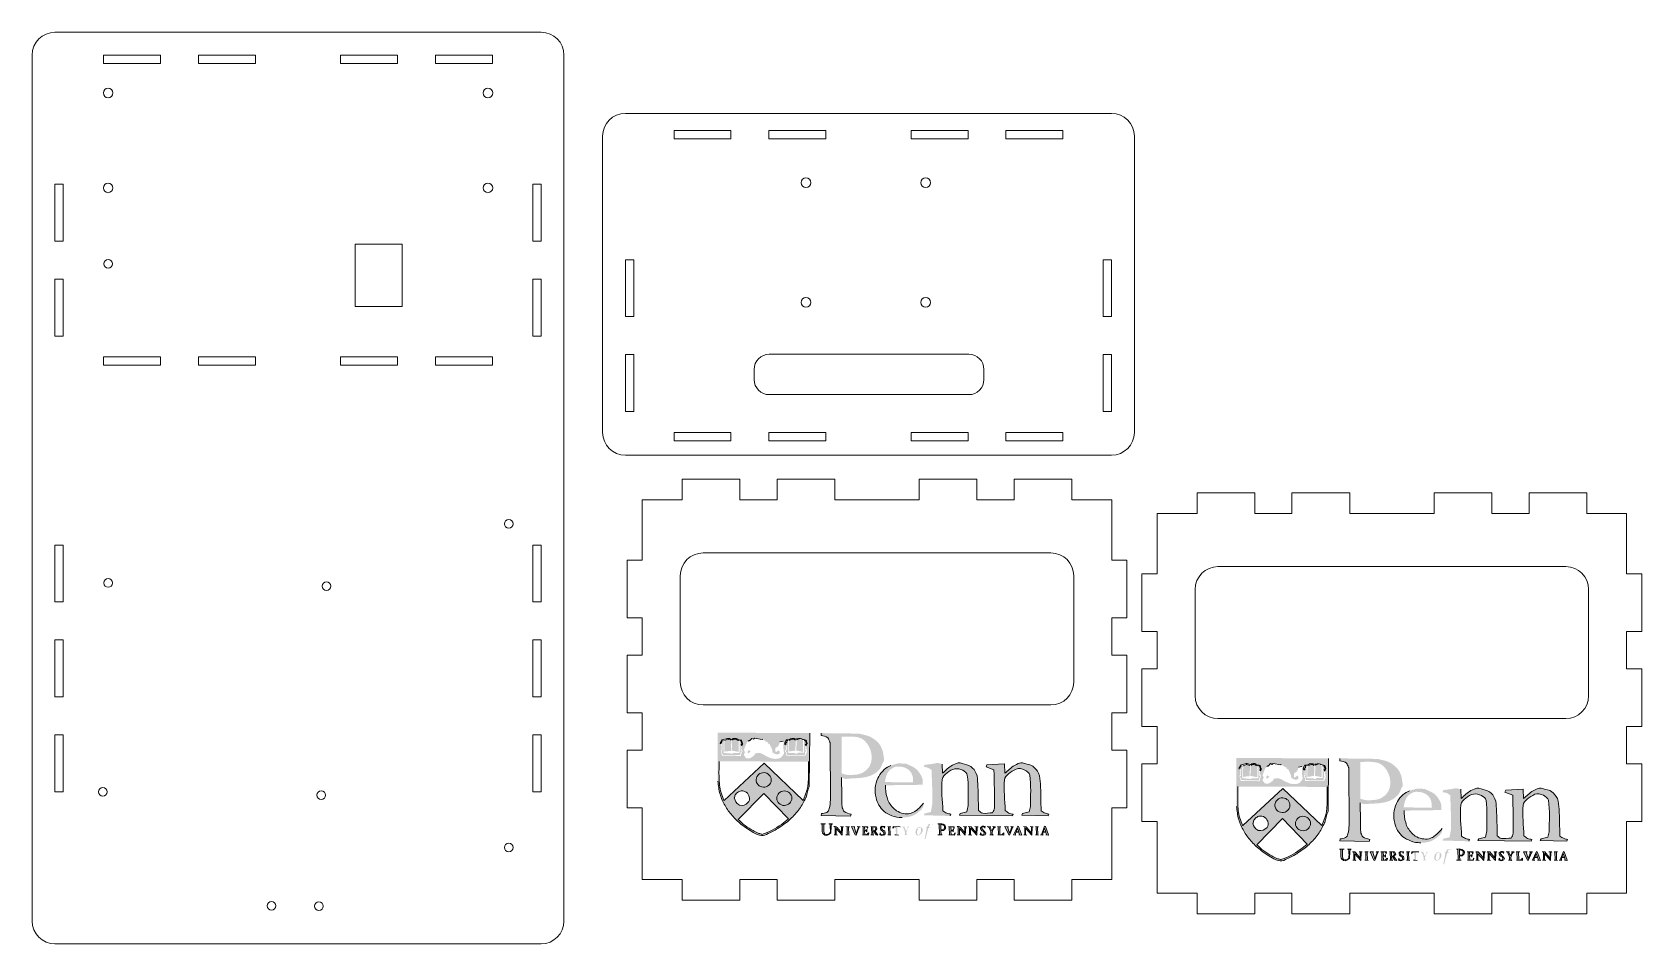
# Model space of a CAD drawing. Header units: inches. Extents: x -6.4 to 14.8, y -4.4 to 7.6.
import ezdxf

# ---------------------------------------------------------------- set-up
doc = ezdxf.new("R2010")
doc.units = ezdxf.units.IN
doc.header["$MEASUREMENT"] = 0

msp = doc.modelspace()

# ---------------------------------------------------------------- hatches: boundary and pattern name
at = {"lineweight": 5}
h = msp.add_hatch(color=3, dxfattribs=at)
edge = h.paths.add_edge_path()
edge.add_line((4.134, -2.863), (4.147, -2.857))
edge.add_line((4.147, -2.857), (4.098, -2.857))
edge.add_line((4.098, -2.857), (4.114, -2.863))
edge.add_spline(control_points=[(4.114, -2.863), (4.115, -2.893), (4.119, -2.923), (4.118, -2.952), (4.117, -2.963), (4.112, -2.972), (4.108, -2.982), (4.095, -3.007), (4.037, -2.998), (4.035, -2.978), (4.033, -2.94), (4.033, -2.902), (4.032, -2.863)], knot_values=[0, 0, 0, 0, 1, 1, 1, 2, 2, 2, 3, 3, 3, 4, 4, 4, 4], degree=3, periodic=0)
edge.add_line((4.032, -2.863), (4.052, -2.857))
edge.add_line((4.052, -2.857), (3.993, -2.857))
edge.add_line((3.993, -2.857), (4.009, -2.863))
edge.add_spline(control_points=[(4.009, -2.863), (4.01, -2.894), (4.011, -2.925), (4.012, -2.955), (4.013, -2.967), (4.015, -2.978), (4.022, -2.988), (4.049, -3.025), (4.098, -3.006), (4.121, -2.978), (4.122, -2.977), (4.124, -2.977), (4.124, -2.975), (4.127, -2.938), (4.125, -2.9), (4.134, -2.863)], knot_values=[0, 0, 0, 0, 1, 1, 1, 2, 2, 2, 3, 3, 3, 4, 4, 4, 5, 5, 5, 5], degree=3, periodic=0)
h.paths.add_polyline_path([(4.338, -2.896), (4.338, -2.998), (4.324, -3.001), (4.37, -3.005), (4.361, -3.001), (4.357, -2.896), (4.37, -2.893), (4.324, -2.89)])
h.paths.add_polyline_path([(4.548, -2.893), (4.551, -2.995), (4.541, -3.001), (4.617, -3.005), (4.623, -2.978), (4.62, -2.975), (4.594, -3.001), (4.571, -2.998), (4.568, -2.946), (4.59, -2.949), (4.597, -2.962), (4.6, -2.926), (4.594, -2.939), (4.571, -2.942), (4.568, -2.893), (4.6, -2.896), (4.607, -2.916), (4.61, -2.893), (4.538, -2.89)])
h.paths.add_polyline_path([(4.883, -2.893), (4.886, -2.995), (4.873, -3.001), (4.916, -3.005), (4.906, -3.001), (4.903, -2.896), (4.916, -2.893), (4.873, -2.89)])
edge = h.paths.add_edge_path()
edge.add_line((5.103, -2.998), (5.09, -3.001))
edge.add_line((5.09, -3.001), (5.132, -3.005))
edge.add_line((5.132, -3.005), (5.123, -2.998))
edge.add_spline(control_points=[(5.123, -2.998), (5.121, -2.986), (5.117, -2.974), (5.119, -2.962), (5.121, -2.951), (5.128, -2.942), (5.132, -2.932), (5.139, -2.92), (5.144, -2.907), (5.152, -2.896), (5.154, -2.894), (5.159, -2.894), (5.162, -2.893)], knot_values=[0, 0, 0, 0, 1, 1, 1, 2, 2, 2, 3, 3, 3, 4, 4, 4, 4], degree=3, periodic=0)
edge.add_line((5.162, -2.893), (5.129, -2.89))
edge.add_spline(control_points=[(5.129, -2.89), (5.152, -2.901), (5.129, -2.927), (5.119, -2.942), (5.118, -2.944), (5.115, -2.944), (5.113, -2.946)], knot_values=[0, 0, 0, 0, 1, 1, 1, 2, 2, 2, 2], degree=3, periodic=0)
edge.add_line((5.113, -2.946), (5.093, -2.896))
edge.add_line((5.093, -2.896), (5.103, -2.893))
edge.add_line((5.103, -2.893), (5.06, -2.89))
edge.add_spline(control_points=[(5.06, -2.89), (5.097, -2.914), (5.1, -2.959), (5.103, -2.998)], knot_values=[0, 0, 0, 0, 1, 1, 1, 1], degree=3, periodic=0)
edge = h.paths.add_edge_path()
edge.add_line((5.395, -2.893), (5.369, -2.903))
edge.add_line((5.369, -2.903), (5.389, -2.906))
edge.add_line((5.389, -2.906), (5.359, -3.054))
edge.add_line((5.359, -3.054), (5.369, -3.057))
edge.add_line((5.369, -3.057), (5.408, -2.909))
edge.add_line((5.408, -2.909), (5.441, -2.9))
edge.add_line((5.441, -2.9), (5.412, -2.896))
edge.add_line((5.412, -2.896), (5.437, -2.855))
edge.add_spline(control_points=[(5.437, -2.855), (5.415, -2.855), (5.402, -2.861), (5.395, -2.893)], knot_values=[0, 0, 0, 0, 0.718832, 0.718832, 0.718832, 0.718832], degree=3, periodic=0)
edge = h.paths.add_edge_path()
edge.add_line((5.786, -2.89), (5.802, -2.9))
edge.add_line((5.802, -2.9), (5.802, -2.995))
edge.add_line((5.802, -2.995), (5.789, -3.001))
edge.add_line((5.789, -3.001), (5.829, -3.005))
edge.add_line((5.829, -3.005), (5.816, -2.998))
edge.add_line((5.816, -2.998), (5.816, -2.916))
edge.add_line((5.816, -2.916), (5.894, -3.005))
edge.add_line((5.894, -3.005), (5.901, -2.896))
edge.add_line((5.901, -2.896), (5.914, -2.893))
edge.add_line((5.914, -2.893), (5.871, -2.89))
edge.add_line((5.871, -2.89), (5.888, -2.896))
edge.add_line((5.888, -2.896), (5.888, -2.975))
edge.add_spline(control_points=[(5.888, -2.975), (5.875, -2.962), (5.828, -2.897), (5.819, -2.893), (5.809, -2.889), (5.797, -2.891), (5.786, -2.89)], knot_values=[0, 0, 0, 0, 1, 1, 1, 2, 2, 2, 2], degree=3, periodic=0)
edge = h.paths.add_edge_path()
edge.add_spline(control_points=[(6.137, -2.998), (6.088, -3.005), (6.114, -2.995), (6.095, -2.975)], knot_values=[0, 0, 0, 0, 1, 1, 1, 1], degree=3, periodic=0)
edge.add_line((6.095, -2.975), (6.091, -3.001))
edge.add_spline(control_points=[(6.091, -3.001), (6.101, -3.004), (6.111, -3.008), (6.121, -3.008), (6.132, -3.007), (6.143, -3.001), (6.154, -2.998)], knot_values=[0, 0, 0, 0, 1, 1, 1, 2, 2, 2, 2], degree=3, periodic=0)
edge.add_line((6.154, -2.998), (6.164, -2.978))
edge.add_line((6.164, -2.978), (6.111, -2.916))
edge.add_line((6.111, -2.916), (6.114, -2.896))
edge.add_line((6.114, -2.896), (6.144, -2.896))
edge.add_line((6.144, -2.896), (6.151, -2.913))
edge.add_line((6.151, -2.913), (6.154, -2.89))
edge.add_arc((6.133, -2.929), 0.0447, 62.241, 148.8073)
edge.add_spline(control_points=[(6.095, -2.906), (6.096, -2.915), (6.094, -2.925), (6.098, -2.932), (6.113, -2.958), (6.161, -2.95), (6.137, -2.998)], knot_values=[0, 0, 0, 0, 1, 1, 1, 2, 2, 2, 2], degree=3, periodic=0)
h.paths.add_polyline_path([(6.328, -2.893), (6.331, -2.998), (6.321, -3.001), (6.4, -3.005), (6.403, -2.975), (6.377, -3.001), (6.351, -2.998), (6.348, -2.896), (6.364, -2.893), (6.318, -2.89)])
h.paths.add_polyline_path([(6.531, -3.001), (6.561, -3.005), (6.551, -2.998), (6.558, -2.969), (6.6, -2.965), (6.61, -2.998), (6.6, -3.001), (6.64, -3.005), (6.594, -2.89), (6.584, -2.886)])
h.paths.add_polyline_path([(6.564, -2.959), (6.581, -2.913), (6.6, -2.962)], flags=16)
h.paths.add_polyline_path([(6.676, -2.896), (6.676, -2.998), (6.663, -3.001), (6.706, -3.005), (6.689, -2.998), (6.689, -2.913), (6.771, -3.005), (6.775, -2.9), (6.788, -2.893), (6.748, -2.89), (6.765, -2.896), (6.765, -2.978), (6.696, -2.893), (6.66, -2.89)])
h.paths.add_polyline_path([(6.896, -2.998), (6.886, -3.001), (6.916, -3.005), (6.916, -2.969), (6.955, -2.965), (6.965, -2.998), (6.955, -3.001), (6.985, -3.005), (6.988, -3.001), (6.949, -2.89), (6.939, -2.886)])
h.paths.add_polyline_path([(6.919, -2.959), (6.935, -2.913), (6.955, -2.962)], flags=16)
edge = h.paths.add_edge_path()
edge.add_spline(control_points=[(5.451, -2.147), (5.454, -2.289), (5.463, -2.43), (5.461, -2.571), (5.46, -2.614), (5.448, -2.657), (5.441, -2.699)], knot_values=[0, 0, 0, 0, 1, 1, 1, 2, 2, 2, 2], degree=3, periodic=0)
edge.add_line((5.441, -2.699), (5.359, -2.719))
edge.add_line((5.359, -2.719), (5.349, -2.742))
edge.add_line((5.349, -2.742), (5.694, -2.752))
edge.add_line((5.694, -2.752), (5.704, -2.729))
edge.add_spline(control_points=[(5.704, -2.729), (5.686, -2.724), (5.668, -2.723), (5.651, -2.716), (5.632, -2.707), (5.616, -2.694), (5.599, -2.683)], knot_values=[0, 0, 0, 0, 1, 1, 1, 2, 2, 2, 2], degree=3, periodic=0)
edge.add_spline(control_points=[(5.599, -2.683), (5.595, -2.546), (5.574, -2.408), (5.589, -2.272), (5.593, -2.236), (5.626, -2.207), (5.655, -2.184), (5.684, -2.159), (5.719, -2.137), (5.756, -2.131), (5.792, -2.125), (5.83, -2.134), (5.862, -2.151), (5.888, -2.164), (5.916, -2.187), (5.921, -2.216), (5.94, -2.348), (5.932, -2.481), (5.93, -2.614), (5.93, -2.642), (5.92, -2.669), (5.914, -2.696)], knot_values=[0, 0, 0, 0, 1, 1, 1, 2, 2, 2, 3, 3, 3, 4, 4, 4, 5, 5, 5, 6, 6, 6, 7, 7, 7, 7], degree=3, periodic=0)
edge.add_line((5.914, -2.696), (5.825, -2.719))
edge.add_line((5.825, -2.719), (5.816, -2.742))
edge.add_line((5.816, -2.742), (6.515, -2.752))
edge.add_line((6.515, -2.752), (6.525, -2.729))
edge.add_spline(control_points=[(6.525, -2.729), (6.506, -2.724), (6.486, -2.724), (6.469, -2.716), (6.451, -2.707), (6.436, -2.692), (6.42, -2.68)], knot_values=[0, 0, 0, 0, 1, 1, 1, 2, 2, 2, 2], degree=3, periodic=0)
edge.add_spline(control_points=[(6.42, -2.68), (6.417, -2.545), (6.398, -2.41), (6.41, -2.276), (6.413, -2.244), (6.439, -2.218), (6.463, -2.197), (6.492, -2.17), (6.53, -2.155), (6.564, -2.134), (6.597, -2.115), (6.642, -2.131), (6.676, -2.147), (6.704, -2.161), (6.737, -2.183), (6.742, -2.213), (6.763, -2.349), (6.753, -2.489), (6.752, -2.627), (6.751, -2.652), (6.741, -2.675), (6.735, -2.699)], knot_values=[0, 0, 0, 0, 1, 1, 1, 2, 2, 2, 3, 3, 3, 4, 4, 4, 5, 5, 5, 6, 6, 6, 7, 7, 7, 7], degree=3, periodic=0)
edge.add_line((6.735, -2.699), (6.646, -2.719))
edge.add_line((6.646, -2.719), (6.637, -2.742))
edge.add_line((6.637, -2.742), (6.985, -2.752))
edge.add_line((6.985, -2.752), (6.995, -2.729))
edge.add_spline(control_points=[(6.995, -2.729), (6.979, -2.724), (6.963, -2.722), (6.949, -2.716), (6.929, -2.707), (6.911, -2.694), (6.893, -2.683)], knot_values=[0, 0, 0, 0, 1, 1, 1, 2, 2, 2, 2], degree=3, periodic=0)
edge.add_spline(control_points=[(6.893, -2.683), (6.889, -2.565), (6.891, -2.446), (6.883, -2.328), (6.88, -2.282), (6.878, -2.233), (6.86, -2.19), (6.844, -2.154), (6.817, -2.121), (6.784, -2.098), (6.753, -2.076), (6.712, -2.074), (6.676, -2.062), (6.629, -2.046), (6.628, -2.044), (6.541, -2.088), (6.494, -2.113), (6.458, -2.154), (6.417, -2.187)], knot_values=[0, 0, 0, 0, 1, 1, 1, 2, 2, 2, 3, 3, 3, 4, 4, 4, 5, 5, 5, 6, 6, 6, 6], degree=3, periodic=0)
edge.add_line((6.417, -2.187), (6.41, -2.065))
edge.add_line((6.41, -2.065), (6.18, -2.079))
edge.add_line((6.18, -2.079), (6.17, -2.105))
edge.add_line((6.17, -2.105), (6.272, -2.144))
edge.add_spline(control_points=[(6.272, -2.144), (6.274, -2.312), (6.284, -2.479), (6.279, -2.647), (6.278, -2.669), (6.261, -2.688), (6.252, -2.709)], knot_values=[0, 0, 0, 0, 1, 1, 1, 2, 2, 2, 2], degree=3, periodic=0)
edge.add_spline(control_points=[(6.252, -2.709), (6.21, -2.711), (6.166, -2.722), (6.124, -2.716), (6.102, -2.712), (6.087, -2.692), (6.068, -2.68)], knot_values=[0, 0, 0, 0, 1, 1, 1, 2, 2, 2, 2], degree=3, periodic=0)
edge.add_spline(control_points=[(6.068, -2.68), (6.065, -2.561), (6.066, -2.443), (6.059, -2.325), (6.056, -2.281), (6.056, -2.234), (6.039, -2.193), (6.024, -2.157), (5.998, -2.124), (5.967, -2.102), (5.934, -2.079), (5.892, -2.075), (5.855, -2.062), (5.81, -2.046), (5.793, -2.049), (5.724, -2.085), (5.675, -2.11), (5.638, -2.153), (5.595, -2.187)], knot_values=[0, 0, 0, 0, 1, 1, 1, 2, 2, 2, 3, 3, 3, 4, 4, 4, 5, 5, 5, 6, 6, 6, 6], degree=3, periodic=0)
edge.add_line((5.595, -2.187), (5.589, -2.069))
edge.add_spline(control_points=[(5.589, -2.069), (5.49, -2.042), (5.565, -2.058), (5.359, -2.079)], knot_values=[0, 0, 0, 0, 1, 1, 1, 1], degree=3, periodic=0)
edge.add_line((5.359, -2.079), (5.349, -2.105))
edge.add_spline(control_points=[(5.349, -2.105), (5.368, -2.109), (5.387, -2.111), (5.405, -2.118), (5.422, -2.125), (5.436, -2.138), (5.451, -2.147)], knot_values=[0, 0, 0, 0, 1, 1, 1, 2, 2, 2, 2], degree=3, periodic=0)
edge = h.paths.add_edge_path()
edge.add_line((3.841, -2.362), (3.847, -1.661))
edge.add_line((3.847, -1.661), (2.636, -1.655))
edge.add_line((2.636, -1.655), (2.636, -2.293))
edge.add_spline(control_points=[(2.636, -2.293), (2.646, -2.35), (2.65, -2.409), (2.666, -2.464), (2.682, -2.517), (2.705, -2.568), (2.732, -2.616), (2.758, -2.662), (2.789, -2.704), (2.824, -2.744), (2.861, -2.787), (2.901, -2.827), (2.946, -2.863), (2.995, -2.902), (3.048, -2.937), (3.104, -2.968), (3.138, -2.987), (3.173, -3.007), (3.212, -3.011), (3.243, -3.013), (3.273, -2.997), (3.301, -2.984), (3.351, -2.962), (3.4, -2.936), (3.446, -2.905), (3.497, -2.872), (3.546, -2.835), (3.591, -2.793), (3.635, -2.752), (3.677, -2.707), (3.712, -2.659), (3.745, -2.614), (3.767, -2.562), (3.795, -2.514), (3.796, -2.512), (3.797, -2.51), (3.798, -2.507), (3.812, -2.459), (3.818, -2.407), (3.841, -2.362)], knot_values=[0, 0, 0, 0, 1, 1, 1, 2, 2, 2, 3, 3, 3, 4, 4, 4, 5, 5, 5, 6, 6, 6, 7, 7, 7, 8, 8, 8, 9, 9, 9, 10, 10, 10, 11, 11, 11, 12, 12, 12, 13, 13, 13, 13], degree=3, periodic=0)
edge = h.paths.add_edge_path(flags=16)
edge.add_line((3.758, -2.547), (3.245, -2.056))
edge.add_line((3.245, -2.056), (2.719, -2.547))
edge.add_spline(control_points=[(2.719, -2.547), (2.718, -2.546), (2.716, -2.545), (2.715, -2.543), (2.689, -2.482), (2.665, -2.413), (2.659, -2.346), (2.657, -2.312), (2.654, -2.278), (2.653, -2.244), (2.651, -2.174), (2.653, -2.104), (2.653, -2.033)], knot_values=[0, 0, 0, 0, 1, 1, 1, 2, 2, 2, 3, 3, 3, 4, 4, 4, 4], degree=3, periodic=0)
edge.add_line((2.653, -2.033), (3.831, -2.037))
edge.add_spline(control_points=[(3.831, -2.037), (3.828, -2.297), (3.848, -2.345), (3.758, -2.547)], knot_values=[0, 0, 0, 0, 1, 1, 1, 1], degree=3, periodic=0)
edge = h.paths.add_edge_path(flags=0)
edge.add_spline(control_points=[(3.568, -2.79), (3.535, -2.812), (3.508, -2.84), (3.475, -2.863), (3.396, -2.918), (3.311, -2.97), (3.216, -2.994)], knot_values=[0, 0, 0, 0, 1, 1, 1, 2, 2, 2, 2], degree=3, periodic=0)
edge.add_spline(control_points=[(3.216, -2.994), (3.214, -2.993), (3.214, -2.991), (3.212, -2.991), (3.197, -2.986), (3.181, -2.983), (3.166, -2.978), (3.143, -2.97), (3.122, -2.956), (3.1, -2.945), (3.029, -2.909), (2.96, -2.853), (2.903, -2.797)], knot_values=[0, 0, 0, 0, 1, 1, 1, 2, 2, 2, 3, 3, 3, 4, 4, 4, 4], degree=3, periodic=0)
edge.add_line((2.903, -2.797), (3.242, -2.455))
edge.add_line((3.242, -2.455), (3.568, -2.79))
edge = h.paths.add_edge_path(flags=0)
edge.add_spline(control_points=[(2.942, -2.422), (3.015, -2.418), (3.054, -2.467), (3.054, -2.537), (3.054, -2.546), (3.046, -2.562), (3.038, -2.57), (2.997, -2.611), (2.979, -2.617), (2.919, -2.609), (2.918, -2.609), (2.917, -2.607), (2.916, -2.606), (2.877, -2.583), (2.865, -2.558), (2.854, -2.514)], knot_values=[5, 5, 5, 5, 6, 6, 6, 7, 7, 7, 8, 8, 8, 9, 9, 9, 10, 10, 10, 10], degree=3, periodic=0)
edge.add_spline(control_points=[(2.854, -2.514), (2.855, -2.513), (2.857, -2.512), (2.857, -2.51), (2.859, -2.502), (2.858, -2.493), (2.86, -2.484), (2.861, -2.478), (2.869, -2.469), (2.873, -2.464), (2.881, -2.457), (2.888, -2.448), (2.896, -2.441), (2.91, -2.431), (2.926, -2.423), (2.942, -2.422)], knot_values=[0, 0, 0, 0, 1, 1, 1, 2, 2, 2, 3, 3, 3, 4, 4, 4, 5, 5, 5, 5], degree=3, periodic=0)
edge = h.paths.add_edge_path(flags=0)
edge.add_ellipse((3.241, -2.277), major_axis=(0.0991, -0.005), ratio=0.967639, start_angle=360, end_angle=360, ccw=False)
edge = h.paths.add_edge_path(flags=0)
edge.add_ellipse((3.512, -2.518), major_axis=(0.0992, 0.0012), ratio=0.967082, start_angle=360, end_angle=360, ccw=False)
edge = h.paths.add_edge_path(flags=0)
edge.add_spline(control_points=[(3.037, -1.767), (3.041, -1.764), (3.044, -1.76), (3.048, -1.757)], knot_values=[1.703813, 1.703813, 1.703813, 1.703813, 2, 2, 2, 2], degree=3, periodic=0)
edge.add_line((3.048, -1.757), (3.054, -1.763))
edge.add_line((3.054, -1.763), (3.084, -1.731))
edge.add_line((3.084, -1.731), (3.107, -1.74))
edge.add_line((3.107, -1.74), (3.12, -1.727))
edge.add_line((3.12, -1.727), (3.219, -1.744))
edge.add_line((3.219, -1.744), (3.225, -1.74))
edge.add_spline(control_points=[(3.225, -1.74), (3.233, -1.745), (3.242, -1.748), (3.248, -1.754), (3.253, -1.757), (3.254, -1.764), (3.258, -1.767), (3.268, -1.773), (3.282, -1.773), (3.291, -1.78), (3.297, -1.784), (3.296, -1.794), (3.301, -1.8), (3.306, -1.805), (3.316, -1.804), (3.321, -1.81), (3.327, -1.817), (3.326, -1.828), (3.331, -1.836), (3.333, -1.84), (3.339, -1.841), (3.341, -1.846), (3.343, -1.852), (3.341, -1.859), (3.344, -1.865), (3.347, -1.874), (3.353, -1.881), (3.357, -1.889)], knot_values=[0, 0, 0, 0, 1, 1, 1, 2, 2, 2, 3, 3, 3, 4, 4, 4, 5, 5, 5, 6, 6, 6, 7, 7, 7, 8, 8, 8, 9, 9, 9, 9], degree=3, periodic=0)
edge.add_line((3.357, -1.889), (3.354, -1.912))
edge.add_spline(control_points=[(3.354, -1.912), (3.37, -1.921), (3.384, -1.937), (3.403, -1.941), (3.417, -1.944), (3.431, -1.938), (3.445, -1.935)], knot_values=[0, 0, 0, 0, 1, 1, 1, 1.908487, 1.908487, 1.908487, 1.908487], degree=3, periodic=0)
edge.add_line((3.445, -1.935), (3.449, -1.933))
edge.add_line((3.449, -1.933), (3.452, -1.902))
edge.add_line((3.452, -1.902), (3.433, -1.889))
edge.add_line((3.433, -1.889), (3.397, -1.918))
edge.add_line((3.397, -1.918), (3.396, -1.901))
edge.add_line((3.396, -1.901), (3.395, -1.901))
edge.add_line((3.395, -1.901), (3.395, -1.898))
edge.add_line((3.395, -1.898), (3.393, -1.859))
edge.add_spline(control_points=[(3.393, -1.859), (3.406, -1.849), (3.423, -1.843), (3.433, -1.829), (3.444, -1.814), (3.446, -1.794), (3.452, -1.777)], knot_values=[0, 0, 0, 0, 1, 1, 1, 2, 2, 2, 2], degree=3, periodic=0)
edge.add_line((3.452, -1.777), (3.495, -1.767))
edge.add_spline(control_points=[(3.495, -1.767), (3.497, -1.769), (3.502, -1.77), (3.502, -1.773), (3.503, -1.796), (3.499, -1.819), (3.499, -1.842), (3.499, -1.872), (3.507, -1.902), (3.508, -1.931), (3.508, -1.934), (3.507, -1.936), (3.505, -1.938), (3.49, -1.955), (3.479, -1.977), (3.459, -1.987), (3.437, -1.999), (3.411, -2.001), (3.387, -2), (3.36, -1.999), (3.333, -1.991), (3.308, -1.981), (3.269, -1.965), (3.236, -1.937), (3.196, -1.925), (3.175, -1.918), (3.152, -1.927), (3.13, -1.928)], knot_values=[0, 0, 0, 0, 1, 1, 1, 2, 2, 2, 3, 3, 3, 4, 4, 4, 5, 5, 5, 6, 6, 6, 7, 7, 7, 8, 8, 8, 9, 9, 9, 9], degree=3, periodic=0)
edge.add_spline(control_points=[(3.13, -1.928), (3.122, -1.939), (3.118, -1.953), (3.107, -1.961), (3.053, -2.001), (3.056, -1.995), (3.008, -1.991)], knot_values=[0, 0, 0, 0, 1, 1, 1, 2, 2, 2, 2], degree=3, periodic=0)
edge.add_line((3.008, -1.991), (2.979, -1.948))
edge.add_line((2.979, -1.948), (2.995, -1.908))
edge.add_line((2.995, -1.908), (2.979, -1.889))
edge.add_spline(control_points=[(2.979, -1.889), (2.991, -1.857), (2.999, -1.823), (3.015, -1.793), (3.02, -1.783), (3.028, -1.776), (3.036, -1.768)], knot_values=[0, 0, 0, 0, 1, 1, 1, 1.677263, 1.677263, 1.677263, 1.677263], degree=3, periodic=0)
edge.add_line((3.036, -1.768), (3.037, -1.767))
edge.add_line((3.037, -1.767), (3.037, -1.767))
edge = h.paths.add_edge_path(flags=0)
edge.add_spline(control_points=[(2.678, -1.89), (2.678, -1.888), (2.678, -1.887), (2.679, -1.885), (2.68, -1.882), (2.685, -1.881), (2.686, -1.878), (2.689, -1.816), (2.695, -1.829), (2.669, -1.803)], knot_values=[0.755571, 0.755571, 0.755571, 0.755571, 1, 1, 1, 2, 2, 2, 3, 3, 3, 3], degree=3, periodic=0)
edge.add_line((2.669, -1.803), (2.67, -1.798))
edge.add_spline(control_points=[(2.67, -1.798), (2.67, -1.797), (2.67, -1.797), (2.669, -1.796)], knot_values=[1.988041, 1.988041, 1.988041, 1.988041, 2, 2, 2, 2], degree=3, periodic=0)
edge.add_line((2.669, -1.796), (2.671, -1.793))
edge.add_line((2.671, -1.793), (2.672, -1.783))
edge.add_line((2.672, -1.783), (2.676, -1.782))
edge.add_line((2.676, -1.782), (2.689, -1.751))
edge.add_line((2.689, -1.751), (2.689, -1.75))
edge.add_line((2.689, -1.75), (2.764, -1.73))
edge.add_line((2.764, -1.73), (2.77, -1.732))
edge.add_spline(control_points=[(2.77, -1.732), (2.773, -1.731), (2.775, -1.73), (2.778, -1.731), (2.785, -1.731), (2.794, -1.736), (2.803, -1.739)], knot_values=[1.797029, 1.797029, 1.797029, 1.797029, 2, 2, 2, 2.545468, 2.545468, 2.545468, 2.545468], degree=3, periodic=0)
edge.add_line((2.803, -1.739), (2.82, -1.744))
edge.add_spline(control_points=[(2.82, -1.744), (2.821, -1.742), (2.822, -1.741), (2.824, -1.74), (2.834, -1.736), (2.845, -1.732), (2.856, -1.73), (2.896, -1.726), (2.886, -1.742), (2.919, -1.75), (2.928, -1.752), (2.939, -1.752), (2.948, -1.753)], knot_values=[0, 0, 0, 0, 1, 1, 1, 2, 2, 2, 3, 3, 3, 4, 4, 4, 4], degree=3, periodic=0)
edge.add_line((2.948, -1.753), (2.949, -1.757))
edge.add_spline(control_points=[(2.949, -1.757), (2.949, -1.757), (2.949, -1.757), (2.949, -1.757)], knot_values=[5.991209, 5.991209, 5.991209, 5.991209, 6, 6, 6, 6], degree=3, periodic=0)
edge.add_line((2.949, -1.757), (2.957, -1.788))
edge.add_line((2.957, -1.788), (2.962, -1.79))
edge.add_line((2.962, -1.79), (2.96, -1.8))
edge.add_line((2.96, -1.8), (2.962, -1.806))
edge.add_spline(control_points=[(2.962, -1.806), (2.961, -1.807), (2.96, -1.808), (2.959, -1.809)], knot_values=[0, 0, 0, 0, 0.175831, 0.175831, 0.175831, 0.175831], degree=3, periodic=0)
edge.add_line((2.959, -1.809), (2.958, -1.819))
edge.add_line((2.958, -1.819), (2.946, -1.825))
edge.add_spline(control_points=[(2.946, -1.825), (2.946, -1.845), (2.948, -1.865), (2.949, -1.885)], knot_values=[1.039451, 1.039451, 1.039451, 1.039451, 1.944884, 1.944884, 1.944884, 1.944884], degree=3, periodic=0)
edge.add_line((2.949, -1.885), (2.958, -1.888))
edge.add_line((2.958, -1.888), (2.962, -1.908))
edge.add_spline(control_points=[(2.962, -1.908), (2.96, -1.909), (2.959, -1.91), (2.958, -1.911)], knot_values=[0, 0, 0, 0, 0.212711, 0.212711, 0.212711, 0.212711], degree=3, periodic=0)
edge.add_arc((2.941, -1.904), 0.0177, 285.7419, 337.9092, ccw=False)
edge.add_spline(control_points=[(2.946, -1.921), (2.946, -1.922), (2.946, -1.922), (2.946, -1.922)], knot_values=[0.868277, 0.868277, 0.868277, 0.868277, 0.905805, 0.905805, 0.905805, 0.905805], degree=3, periodic=0)
edge.add_line((2.946, -1.922), (2.942, -1.961))
edge.add_line((2.942, -1.961), (2.692, -1.958))
edge.add_line((2.692, -1.958), (2.681, -1.913))
edge.add_spline(control_points=[(2.681, -1.913), (2.68, -1.912), (2.678, -1.91), (2.676, -1.908)], knot_values=[0.904226, 0.904226, 0.904226, 0.904226, 1, 1, 1, 1], degree=3, periodic=0)
edge.add_spline(control_points=[(2.676, -1.908), (2.676, -1.904), (2.677, -1.9), (2.677, -1.896)], knot_values=[0, 0, 0, 0, 0.506916, 0.506916, 0.506916, 0.506916], degree=3, periodic=0)
edge.add_line((2.677, -1.896), (2.676, -1.892))
edge.add_spline(control_points=[(2.676, -1.892), (2.676, -1.891), (2.677, -1.891), (2.678, -1.89)], knot_values=[0, 0, 0, 0, 0.125611, 0.125611, 0.125611, 0.125611], degree=3, periodic=0)
edge = h.paths.add_edge_path(flags=0)
edge.add_line((3.525, -1.892), (3.526, -1.881))
edge.add_line((3.526, -1.881), (3.533, -1.878))
edge.add_line((3.533, -1.878), (3.533, -1.816))
edge.add_line((3.533, -1.816), (3.52, -1.809))
edge.add_line((3.52, -1.809), (3.517, -1.79))
edge.add_line((3.517, -1.79), (3.536, -1.75))
edge.add_spline(control_points=[(3.536, -1.75), (3.55, -1.749), (3.565, -1.749), (3.579, -1.747), (3.587, -1.746), (3.601, -1.73), (3.609, -1.73), (3.651, -1.73), (3.643, -1.735), (3.674, -1.74)], knot_values=[0, 0, 0, 0, 1, 1, 1, 2, 2, 2, 3, 3, 3, 3], degree=3, periodic=0)
edge.add_spline(control_points=[(3.674, -1.74), (3.675, -1.739), (3.676, -1.737), (3.677, -1.737), (3.692, -1.732), (3.703, -1.73), (3.712, -1.731)], knot_values=[0, 0, 0, 0, 1, 1, 1, 1.350281, 1.350281, 1.350281, 1.350281], degree=3, periodic=0)
edge.add_spline(control_points=[(3.712, -1.731), (3.72, -1.73), (3.729, -1.732), (3.739, -1.737), (3.74, -1.738), (3.742, -1.739), (3.743, -1.74)], knot_values=[1.538473, 1.538473, 1.538473, 1.538473, 2, 2, 2, 2.181896, 2.181896, 2.181896, 2.181896], degree=3, periodic=0)
edge.add_spline(control_points=[(3.743, -1.74), (3.749, -1.742), (3.755, -1.745), (3.763, -1.747), (3.775, -1.75), (3.787, -1.751), (3.799, -1.753)], knot_values=[1.783318, 1.783318, 1.783318, 1.783318, 2, 2, 2, 3, 3, 3, 3], degree=3, periodic=0)
edge.add_line((3.799, -1.753), (3.799, -1.755))
edge.add_line((3.799, -1.755), (3.811, -1.796))
edge.add_line((3.811, -1.796), (3.808, -1.802))
edge.add_line((3.808, -1.802), (3.806, -1.819))
edge.add_line((3.806, -1.819), (3.796, -1.822))
edge.add_line((3.796, -1.822), (3.796, -1.828))
edge.add_line((3.796, -1.828), (3.811, -1.905))
edge.add_line((3.811, -1.905), (3.791, -1.958))
edge.add_line((3.791, -1.958), (3.741, -1.958))
edge.add_line((3.741, -1.958), (3.536, -1.96))
edge.add_spline(control_points=[(3.536, -1.96), (3.536, -1.911), (3.546, -1.928), (3.523, -1.904)], knot_values=[0, 0, 0, 0, 1, 1, 1, 1], degree=3, periodic=0)
edge.add_line((3.523, -1.904), (3.525, -1.892))
edge.add_spline(control_points=[(3.525, -1.892), (3.525, -1.892), (3.525, -1.892), (3.525, -1.892)], knot_values=[0, 0, 0, 0, 0.00599, 0.00599, 0.00599, 0.00599], degree=3, periodic=0)
edge = h.paths.add_edge_path()
edge.add_line((4.114, -1.787), (4.12, -2.54))
edge.add_spline(control_points=[(4.12, -2.54), (4.115, -2.578), (4.115, -2.618), (4.104, -2.655), (4.098, -2.674), (4.088, -2.694), (4.071, -2.705), (4.051, -2.717), (4.025, -2.716), (4.002, -2.721)], knot_values=[0, 0, 0, 0, 1, 1, 1, 2, 2, 2, 3, 3, 3, 3], degree=3, periodic=0)
edge.add_line((4.002, -2.721), (3.995, -2.747))
edge.add_line((3.995, -2.747), (4.384, -2.754))
edge.add_line((4.384, -2.754), (4.39, -2.728))
edge.add_spline(control_points=[(4.39, -2.728), (4.36, -2.719), (4.325, -2.716), (4.301, -2.695), (4.287, -2.682), (4.284, -2.662), (4.275, -2.645), (4.274, -2.643), (4.272, -2.641), (4.272, -2.639), (4.269, -2.507), (4.267, -2.376), (4.265, -2.244)], knot_values=[0, 0, 0, 0, 1, 1, 1, 2, 2, 2, 3, 3, 3, 4, 4, 4, 4], degree=3, periodic=0)
edge.add_spline(control_points=[(4.265, -2.244), (4.33, -2.276), (4.296, -2.261), (4.469, -2.254), (4.516, -2.252), (4.562, -2.246), (4.607, -2.234), (4.642, -2.225), (4.676, -2.211), (4.706, -2.191), (4.733, -2.174), (4.757, -2.151), (4.775, -2.125), (4.791, -2.103), (4.797, -2.075), (4.808, -2.05), (4.826, -2.009), (4.834, -2.072), (4.815, -1.935), (4.81, -1.9), (4.798, -1.866), (4.782, -1.836), (4.767, -1.808), (4.746, -1.784), (4.723, -1.763), (4.695, -1.74), (4.664, -1.719), (4.63, -1.704), (4.592, -1.688), (4.549, -1.683), (4.509, -1.671), (4.506, -1.671), (4.505, -1.668), (4.502, -1.668), (4.333, -1.665), (4.164, -1.664), (3.995, -1.661)], knot_values=[0, 0, 0, 0, 1, 1, 1, 2, 2, 2, 3, 3, 3, 4, 4, 4, 5, 5, 5, 6, 6, 6, 7, 7, 7, 8, 8, 8, 9, 9, 9, 10, 10, 10, 11, 11, 11, 12, 12, 12, 12], degree=3, periodic=0)
edge.add_line((3.995, -1.661), (3.995, -1.691))
edge.add_spline(control_points=[(3.995, -1.691), (4.026, -1.698), (4.061, -1.702), (4.084, -1.724), (4.099, -1.738), (4.102, -1.761), (4.111, -1.78), (4.112, -1.782), (4.113, -1.784), (4.114, -1.787)], knot_values=[0, 0, 0, 0, 1, 1, 1, 2, 2, 2, 3, 3, 3, 3], degree=3, periodic=0)
edge = h.paths.add_edge_path(flags=16)
edge.add_line((4.265, -2.191), (4.265, -1.708))
edge.add_spline(control_points=[(4.265, -1.708), (4.356, -1.709), (4.49, -1.688), (4.568, -1.76), (4.688, -1.871), (4.709, -2.1), (4.545, -2.181), (4.516, -2.196), (4.485, -2.205), (4.453, -2.208), (4.355, -2.215), (4.339, -2.216), (4.265, -2.191)], knot_values=[0, 0, 0, 0, 1, 1, 1, 2, 2, 2, 3, 3, 3, 4, 4, 4, 4], degree=3, periodic=0)
h.paths.add_polyline_path([(6.827, -2.893), (6.83, -2.995), (6.817, -3.001), (6.86, -3.005), (6.85, -3.001), (6.847, -2.896), (6.86, -2.893), (6.817, -2.89)])
h.paths.add_polyline_path([(6.466, -3.001), (6.476, -3.005), (6.522, -2.896), (6.531, -2.893), (6.495, -2.89), (6.509, -2.9), (6.476, -2.978), (6.449, -2.896), (6.463, -2.893), (6.417, -2.89)])
edge = h.paths.add_edge_path()
edge.add_line((6.229, -2.998), (6.216, -3.001))
edge.add_line((6.216, -3.001), (6.262, -3.005))
edge.add_line((6.262, -3.005), (6.246, -2.992))
edge.add_spline(control_points=[(6.246, -2.992), (6.249, -2.958), (6.258, -2.91), (6.292, -2.893)], knot_values=[0, 0, 0, 0, 1, 1, 1, 1], degree=3, periodic=0)
edge.add_line((6.292, -2.893), (6.256, -2.89))
edge.add_line((6.256, -2.89), (6.269, -2.9))
edge.add_line((6.269, -2.9), (6.242, -2.946))
edge.add_line((6.242, -2.946), (6.219, -2.896))
edge.add_line((6.219, -2.896), (6.229, -2.893))
edge.add_line((6.229, -2.893), (6.187, -2.89))
edge.add_spline(control_points=[(6.187, -2.89), (6.218, -2.905), (6.195, -2.891), (6.226, -2.949), (6.235, -2.966), (6.232, -2.98), (6.229, -2.998)], knot_values=[0, 0, 0, 0, 1, 1, 1, 2, 2, 2, 2], degree=3, periodic=0)
h.paths.add_polyline_path([(5.95, -2.9), (5.95, -2.998), (5.937, -3.001), (5.98, -3.005), (5.963, -2.998), (5.963, -2.913), (6.045, -3.005), (6.049, -2.9), (6.062, -2.893), (6.022, -2.89), (6.036, -2.896), (6.036, -2.972), (5.97, -2.893), (5.934, -2.89)])
edge = h.paths.add_edge_path()
edge.add_line((5.747, -2.916), (5.75, -2.893))
edge.add_line((5.75, -2.893), (5.674, -2.89))
edge.add_line((5.674, -2.89), (5.684, -2.893))
edge.add_line((5.684, -2.893), (5.687, -2.998))
edge.add_line((5.687, -2.998), (5.678, -3.001))
edge.add_line((5.678, -3.001), (5.753, -3.005))
edge.add_line((5.753, -3.005), (5.76, -2.978))
edge.add_line((5.76, -2.978), (5.756, -2.975))
edge.add_line((5.756, -2.975), (5.75, -2.995))
edge.add_line((5.75, -2.995), (5.733, -3.001))
edge.add_line((5.733, -3.001), (5.707, -2.998))
edge.add_line((5.707, -2.998), (5.704, -2.946))
edge.add_line((5.704, -2.946), (5.73, -2.949))
edge.add_line((5.73, -2.949), (5.733, -2.962))
edge.add_line((5.733, -2.962), (5.737, -2.926))
edge.add_line((5.737, -2.926), (5.73, -2.939))
edge.add_line((5.73, -2.939), (5.707, -2.942))
edge.add_line((5.707, -2.942), (5.704, -2.896))
edge.add_spline(control_points=[(5.704, -2.896), (5.715, -2.895), (5.73, -2.888), (5.74, -2.9), (5.743, -2.903), (5.742, -2.909), (5.743, -2.913), (5.744, -2.914), (5.745, -2.915), (5.747, -2.916)], knot_values=[0, 0, 0, 0, 1, 1, 1, 2, 2, 2, 3, 3, 3, 3], degree=3, periodic=0)
edge = h.paths.add_edge_path()
edge.add_spline(control_points=[(5.574, -2.942), (5.591, -2.945), (5.607, -2.942)], knot_values=[0, 0, 0, 1, 1, 1], degree=2, periodic=0)
edge.add_spline(control_points=[(5.607, -2.942), (5.659, -2.914), (5.634, -2.868), (5.601, -2.86)], knot_values=[0, 0, 0, 0, 1, 1, 1, 1], degree=3, periodic=0)
edge.add_spline(control_points=[(5.601, -2.86), (5.58, -2.847), (5.555, -2.856), (5.533, -2.857)], knot_values=[0, 0, 0, 0, 1, 1, 1, 1], degree=3, periodic=0)
edge.add_line((5.533, -2.857), (5.55, -2.863))
edge.add_line((5.55, -2.863), (5.553, -2.995))
edge.add_line((5.553, -2.995), (5.533, -3.001))
edge.add_line((5.533, -3.001), (5.592, -3.001))
edge.add_line((5.592, -3.001), (5.576, -2.998))
edge.add_line((5.576, -2.998), (5.574, -2.942))
edge = h.paths.add_edge_path(flags=16)
edge.add_line((5.572, -2.86), (5.622, -2.88))
edge.add_spline(control_points=[(5.622, -2.88), (5.621, -2.893), (5.622, -2.907), (5.618, -2.919), (5.614, -2.938), (5.597, -2.934), (5.582, -2.936)], knot_values=[0, 0, 0, 0, 1, 1, 1, 2, 2, 2, 2], degree=3, periodic=0)
edge.add_line((5.582, -2.936), (5.574, -2.936))
edge.add_line((5.574, -2.936), (5.572, -2.86))
edge = h.paths.add_edge_path()
edge.add_line((5.441, -2.855), (5.464, -2.867))
edge.add_line((5.464, -2.867), (5.467, -2.857))
edge.add_spline(control_points=[(5.467, -2.857), (5.457, -2.856), (5.449, -2.855), (5.441, -2.855)], knot_values=[0, 0, 0, 0, 0.240899, 0.240899, 0.240899, 0.240899], degree=3, periodic=0)
edge = h.paths.add_edge_path()
edge.add_line((5.237, -2.959), (5.247, -2.998))
edge.add_spline(control_points=[(5.247, -2.998), (5.255, -3.001), (5.262, -3.007), (5.27, -3.008), (5.327, -3.012), (5.375, -2.89), (5.283, -2.896), (5.28, -2.897), (5.277, -2.9), (5.274, -2.903), (5.264, -2.911), (5.252, -2.918), (5.247, -2.929), (5.244, -2.938), (5.244, -2.947), (5.241, -2.955), (5.24, -2.957), (5.239, -2.958), (5.237, -2.959)], knot_values=[0, 0, 0, 0, 1, 1, 1, 2, 2, 2, 3, 3, 3, 4, 4, 4, 5, 5, 5, 6, 6, 6, 6], degree=3, periodic=0)
edge = h.paths.add_edge_path(flags=16)
edge.add_spline(control_points=[(5.31, -2.903), (5.311, -2.923), (5.32, -2.991), (5.283, -3.001), (5.277, -3.003), (5.27, -2.999), (5.264, -2.998)], knot_values=[0, 0, 0, 0, 1, 1, 1, 2, 2, 2, 2], degree=3, periodic=0)
edge.add_line((5.264, -2.998), (5.257, -2.962))
edge.add_spline(control_points=[(5.257, -2.962), (5.277, -2.942), (5.25, -2.893), (5.31, -2.903)], knot_values=[0, 0, 0, 0, 1, 1, 1, 1], degree=3, periodic=0)
edge = h.paths.add_edge_path()
edge.add_spline(control_points=[(4.942, -2.913), (4.946, -2.907), (4.949, -2.9), (4.955, -2.896), (4.962, -2.893), (4.97, -2.894), (4.978, -2.893)], knot_values=[0, 0, 0, 0, 1, 1, 1, 2, 2, 2, 2], degree=3, periodic=0)
edge.add_line((4.978, -2.893), (4.981, -2.998))
edge.add_line((4.981, -2.998), (4.968, -3.001))
edge.add_line((4.968, -3.001), (5.014, -3.005))
edge.add_line((5.014, -3.005), (5.001, -2.998))
edge.add_line((5.001, -2.998), (4.998, -2.893))
edge.add_line((4.998, -2.893), (5.027, -2.896))
edge.add_line((5.027, -2.896), (5.04, -2.913))
edge.add_line((5.04, -2.913), (5.037, -2.893))
edge.add_line((5.037, -2.893), (4.945, -2.89))
edge.add_line((4.945, -2.89), (4.939, -2.913))
edge.add_line((4.939, -2.913), (4.942, -2.913))
edge = h.paths.add_edge_path()
edge.add_line((4.817, -2.998), (4.794, -3.001))
edge.add_line((4.794, -3.001), (4.781, -2.995))
edge.add_line((4.781, -2.995), (4.774, -2.975))
edge.add_line((4.774, -2.975), (4.771, -3.001))
edge.add_spline(control_points=[(4.771, -3.001), (4.78, -3.004), (4.788, -3.008), (4.797, -3.008), (4.823, -3.008), (4.843, -2.995), (4.84, -2.969), (4.838, -2.945), (4.805, -2.939), (4.794, -2.923), (4.786, -2.91), (4.792, -2.904), (4.797, -2.893)], knot_values=[0, 0, 0, 0, 1, 1, 1, 2, 2, 2, 3, 3, 3, 4, 4, 4, 4], degree=3, periodic=0)
edge.add_line((4.797, -2.893), (4.824, -2.896))
edge.add_line((4.824, -2.896), (4.83, -2.913))
edge.add_line((4.83, -2.913), (4.834, -2.89))
edge.add_line((4.834, -2.89), (4.801, -2.886))
edge.add_line((4.801, -2.886), (4.778, -2.9))
edge.add_spline(control_points=[(4.778, -2.9), (4.765, -2.964), (4.846, -2.941), (4.817, -2.998)], knot_values=[0, 0, 0, 0, 1, 1, 1, 1], degree=3, periodic=0)
h.paths.add_polyline_path([(4.659, -2.893), (4.663, -2.998), (4.65, -3.001), (4.692, -3.005), (4.682, -2.998), (4.679, -2.955), (4.692, -2.952), (4.722, -3.001), (4.745, -3.005), (4.709, -2.952), (4.732, -2.923), (4.719, -2.893), (4.65, -2.89)])
edge = h.paths.add_edge_path(flags=16)
edge.add_line((4.705, -2.896), (4.715, -2.926))
edge.add_spline(control_points=[(4.715, -2.926), (4.699, -2.942), (4.717, -2.953), (4.679, -2.946)], knot_values=[0, 0, 0, 0, 1, 1, 1, 1], degree=3, periodic=0)
edge.add_line((4.679, -2.946), (4.679, -2.893))
edge.add_line((4.679, -2.893), (4.705, -2.896))
h.paths.add_polyline_path([(4.446, -3.001), (4.456, -3.005), (4.499, -2.896), (4.512, -2.893), (4.476, -2.89), (4.489, -2.9), (4.456, -2.982), (4.43, -2.896), (4.439, -2.893), (4.397, -2.89)])
edge = h.paths.add_edge_path()
edge.add_line((4.164, -2.89), (4.18, -2.9))
edge.add_line((4.18, -2.9), (4.18, -2.995))
edge.add_line((4.18, -2.995), (4.167, -3.001))
edge.add_line((4.167, -3.001), (4.21, -3.005))
edge.add_line((4.21, -3.005), (4.193, -2.998))
edge.add_line((4.193, -2.998), (4.193, -2.916))
edge.add_line((4.193, -2.916), (4.272, -3.005))
edge.add_line((4.272, -3.005), (4.278, -2.896))
edge.add_line((4.278, -2.896), (4.292, -2.893))
edge.add_line((4.292, -2.893), (4.252, -2.89))
edge.add_line((4.252, -2.89), (4.265, -2.896))
edge.add_line((4.265, -2.896), (4.265, -2.975))
edge.add_spline(control_points=[(4.265, -2.975), (4.253, -2.962), (4.206, -2.897), (4.196, -2.893), (4.186, -2.889), (4.174, -2.891), (4.164, -2.89)], knot_values=[0, 0, 0, 0, 1, 1, 1, 2, 2, 2, 2], degree=3, periodic=0)
edge = h.paths.add_edge_path(flags=0)
edge.add_line((3.04, -1.885), (3.029, -1.905))
edge.add_line((3.029, -1.905), (3.029, -1.909))
edge.add_line((3.029, -1.909), (3.03, -1.911))
edge.add_line((3.03, -1.911), (3.027, -1.924))
edge.add_line((3.027, -1.924), (3.041, -1.927))
edge.add_spline(control_points=[(3.041, -1.927), (3.047, -1.92), (3.054, -1.916), (3.059, -1.912)], knot_values=[0, 0, 0, 0, 0.270576, 0.270576, 0.270576, 0.270576], degree=3, periodic=0)
edge.add_line((3.059, -1.912), (3.068, -1.903))
edge.add_spline(control_points=[(3.068, -1.903), (3.069, -1.899), (3.062, -1.894), (3.042, -1.885)], knot_values=[0, 0, 0, 0, 0.447623, 0.447623, 0.447623, 0.447623], degree=3, periodic=0)
edge.add_arc((3.043, -1.915), 0.0302, 93.2541, 96.2059)
edge = h.paths.add_edge_path(flags=0)
edge.add_line((2.695, -1.888), (2.682, -1.895))
edge.add_line((2.682, -1.895), (2.702, -1.947))
edge.add_line((2.702, -1.947), (2.932, -1.95))
edge.add_spline(control_points=[(2.932, -1.95), (2.933, -1.941), (2.931, -1.93), (2.935, -1.921), (2.938, -1.914), (2.946, -1.91), (2.952, -1.904)], knot_values=[0, 0, 0, 0, 1, 1, 1, 2, 2, 2, 2], degree=3, periodic=0)
edge.add_line((2.952, -1.904), (2.948, -1.895))
edge.add_line((2.948, -1.895), (2.939, -1.891))
edge.add_line((2.939, -1.891), (2.939, -1.816))
edge.add_line((2.939, -1.816), (2.948, -1.812))
edge.add_line((2.948, -1.812), (2.952, -1.799))
edge.add_line((2.952, -1.799), (2.939, -1.76))
edge.add_line((2.939, -1.76), (2.925, -1.76))
edge.add_line((2.925, -1.76), (2.922, -1.921))
edge.add_line((2.922, -1.921), (2.837, -1.924))
edge.add_line((2.837, -1.924), (2.833, -1.931))
edge.add_line((2.833, -1.931), (2.807, -1.934))
edge.add_line((2.807, -1.934), (2.804, -1.927))
edge.add_line((2.804, -1.927), (2.715, -1.924))
edge.add_line((2.715, -1.924), (2.712, -1.763))
edge.add_line((2.712, -1.763), (2.695, -1.76))
edge.add_line((2.695, -1.76), (2.679, -1.796))
edge.add_spline(control_points=[(2.679, -1.796), (2.711, -1.828), (2.692, -1.803), (2.695, -1.888)], knot_values=[0, 0, 0, 0, 1, 1, 1, 1], degree=3, periodic=0)
h.paths.add_polyline_path([(2.725, -1.76), (2.722, -1.904), (2.81, -1.895), (2.814, -1.753), (2.768, -1.74)], flags=0)
edge = h.paths.add_edge_path(flags=0)
edge.add_line((2.824, -1.75), (2.82, -1.891))
edge.add_line((2.82, -1.891), (2.909, -1.908))
edge.add_line((2.909, -1.908), (2.912, -1.76))
edge.add_spline(control_points=[(2.912, -1.76), (2.887, -1.751), (2.882, -1.74), (2.85, -1.74), (2.838, -1.74), (2.847, -1.744), (2.84, -1.747), (2.835, -1.749), (2.829, -1.749), (2.824, -1.75)], knot_values=[0, 0, 0, 0, 1, 1, 1, 2, 2, 2, 3, 3, 3, 3], degree=3, periodic=0)
edge = h.paths.add_edge_path(flags=0)
edge.add_line((3.572, -1.757), (3.569, -1.904))
edge.add_line((3.569, -1.904), (3.658, -1.891))
edge.add_line((3.658, -1.891), (3.661, -1.753))
edge.add_spline(control_points=[(3.661, -1.753), (3.624, -1.728), (3.608, -1.748), (3.572, -1.757)], knot_values=[0, 0, 0, 0, 1, 1, 1, 1], degree=3, periodic=0)
edge = h.paths.add_edge_path(flags=0)
edge.add_line((3.707, -1.737), (3.674, -1.75))
edge.add_line((3.674, -1.75), (3.671, -1.891))
edge.add_line((3.671, -1.891), (3.756, -1.908))
edge.add_spline(control_points=[(3.756, -1.908), (3.757, -1.858), (3.76, -1.809), (3.76, -1.76), (3.76, -1.752), (3.711, -1.738), (3.707, -1.737)], knot_values=[0, 0, 0, 0, 1, 1, 1, 2, 2, 2, 2], degree=3, periodic=0)
h.paths.add_polyline_path([(3.786, -1.914), (3.799, -1.898), (3.789, -1.891), (3.786, -1.816), (3.802, -1.803), (3.789, -1.763), (3.773, -1.76), (3.769, -1.918), (3.684, -1.921), (3.681, -1.931), (3.654, -1.934), (3.651, -1.924), (3.563, -1.921), (3.559, -1.76), (3.543, -1.757), (3.543, -1.78), (3.526, -1.793), (3.53, -1.803), (3.54, -1.806), (3.543, -1.885), (3.533, -1.891), (3.536, -1.908), (3.549, -1.914), (3.546, -1.947), (3.783, -1.95)], flags=0)
edge = h.paths.add_edge_path()
edge.add_spline(control_points=[(5.343, -2.584), (5.32, -2.611), (5.286, -2.652), (5.226, -2.697), (5.162, -2.726), (5.075, -2.724), (4.996, -2.692), (4.935, -2.639), (4.89, -2.58), (4.851, -2.482), (4.846, -2.401), (4.843, -2.348)], knot_values=[0.000036, 0.000036, 0.000036, 0.000036, 0.132802, 0.198668, 0.285594, 0.395459, 0.517589, 0.603103, 0.697925, 0.796804, 1, 1, 1, 1], degree=3, periodic=0)
edge.add_line((4.843, -2.348), (5.331, -2.341))
edge.add_spline(control_points=[(5.331, -2.341), (5.336, -2.28), (5.342, -2.27), (5.302, -2.201), (5.285, -2.172), (5.262, -2.146), (5.236, -2.125), (5.209, -2.104), (5.175, -2.092), (5.144, -2.076), (5.104, -2.055), (5.078, -2.064), (5.015, -2.06), (5.01, -2.059), (5.004, -2.061), (4.999, -2.063), (4.97, -2.071), (4.94, -2.077), (4.913, -2.087)], knot_values=[0, 0, 0, 0, 0.992821, 0.992821, 0.992821, 1.992821, 1.992821, 1.992821, 2.992821, 2.992821, 2.992821, 3.992821, 3.992821, 3.992821, 4.992821, 4.992821, 4.992821, 5.804857, 5.804857, 5.804857, 5.804857], degree=3, periodic=0)
edge.add_spline(control_points=[(4.913, -2.087), (4.907, -2.09), (4.901, -2.092), (4.896, -2.095), (4.863, -2.112), (4.833, -2.134), (4.807, -2.161), (4.781, -2.188), (4.757, -2.221), (4.742, -2.256), (4.724, -2.295), (4.713, -2.338), (4.709, -2.381), (4.705, -2.424), (4.709, -2.469), (4.719, -2.512), (4.726, -2.547), (4.74, -2.58), (4.758, -2.611), (4.776, -2.641), (4.799, -2.67), (4.827, -2.693), (4.856, -2.717), (4.893, -2.73), (4.926, -2.749), (4.959, -2.767), (5.034, -2.771), (5.044, -2.771), (5.05, -2.772), (5.057, -2.772), (5.063, -2.772)], knot_values=[0, 0, 0, 0, 0.166067, 0.166067, 0.166067, 1.166067, 1.166067, 1.166067, 2.166067, 2.166067, 2.166067, 3.166067, 3.166067, 3.166067, 4.166067, 4.166067, 4.166067, 5.166067, 5.166067, 5.166067, 6.166067, 6.166067, 6.166067, 7.166067, 7.166067, 7.166067, 8.166067, 8.166067, 8.166067, 8.324723, 8.324723, 8.324723, 8.324723], degree=3, periodic=0)
edge.add_spline(control_points=[(5.063, -2.772), (5.095, -2.772), (5.127, -2.769), (5.159, -2.762), (5.189, -2.755), (5.219, -2.743), (5.244, -2.726), (5.279, -2.702), (5.312, -2.674), (5.336, -2.64), (5.347, -2.625), (5.34, -2.603), (5.343, -2.584)], knot_values=[0, 0, 0, 0, 0.787104, 0.787104, 0.787104, 1.787104, 1.787104, 1.787104, 2.787104, 2.787104, 2.787104, 3.786699, 3.786699, 3.786699, 3.786699], degree=3, periodic=0)
edge = h.paths.add_edge_path(flags=16)
edge.add_line((5.206, -2.31), (4.841, -2.306))
edge.add_spline(control_points=[(4.841, -2.306), (4.841, -2.306), (4.841, -2.306), (4.841, -2.305)], knot_values=[0, 0, 0, 0, 0.006622, 0.006622, 0.006622, 0.006622], degree=3, periodic=0)
edge.add_line((4.841, -2.305), (4.837, -2.305))
edge.add_spline(control_points=[(4.837, -2.305), (4.847, -2.242), (4.862, -2.168), (4.922, -2.131), (4.944, -2.118), (4.968, -2.103), (4.994, -2.102), (5.001, -2.101), (5.007, -2.101), (5.014, -2.101)], knot_values=[0, 0, 0, 0, 1, 1, 1, 2, 2, 2, 2.067071, 2.067071, 2.067071, 2.067071], degree=3, periodic=0)
edge.add_spline(control_points=[(5.014, -2.101), (5.105, -2.1), (5.19, -2.148), (5.205, -2.249), (5.208, -2.269), (5.207, -2.289), (5.208, -2.308)], knot_values=[2.043904, 2.043904, 2.043904, 2.043904, 3, 3, 3, 4, 4, 4, 4], degree=3, periodic=0)
edge.add_line((5.208, -2.308), (5.206, -2.308))
edge.add_spline(control_points=[(5.206, -2.308), (5.206, -2.309), (5.206, -2.309), (5.206, -2.31)], knot_values=[3.977841, 3.977841, 3.977841, 3.977841, 4, 4, 4, 4], degree=3, periodic=0)
h = msp.add_hatch(color=3, dxfattribs=at)
edge = h.paths.add_edge_path()
edge.add_line((10.962, -3.196), (10.975, -3.19))
edge.add_line((10.975, -3.19), (10.926, -3.19))
edge.add_line((10.926, -3.19), (10.942, -3.196))
edge.add_spline(control_points=[(10.942, -3.196), (10.943, -3.226), (10.947, -3.255), (10.945, -3.285), (10.945, -3.295), (10.94, -3.305), (10.936, -3.315), (10.923, -3.34), (10.864, -3.331), (10.863, -3.311), (10.861, -3.273), (10.861, -3.235), (10.86, -3.196)], knot_values=[0, 0, 0, 0, 1, 1, 1, 2, 2, 2, 3, 3, 3, 4, 4, 4, 4], degree=3, periodic=0)
edge.add_line((10.86, -3.196), (10.88, -3.19))
edge.add_line((10.88, -3.19), (10.821, -3.19))
edge.add_line((10.821, -3.19), (10.837, -3.196))
edge.add_spline(control_points=[(10.837, -3.196), (10.838, -3.227), (10.839, -3.258), (10.84, -3.288), (10.841, -3.3), (10.843, -3.311), (10.85, -3.321), (10.877, -3.358), (10.926, -3.339), (10.949, -3.311), (10.95, -3.31), (10.952, -3.309), (10.952, -3.308), (10.955, -3.271), (10.953, -3.233), (10.962, -3.196)], knot_values=[0, 0, 0, 0, 1, 1, 1, 2, 2, 2, 3, 3, 3, 4, 4, 4, 5, 5, 5, 5], degree=3, periodic=0)
h.paths.add_polyline_path([(11.165, -3.229), (11.165, -3.331), (11.152, -3.334), (11.198, -3.337), (11.188, -3.334), (11.185, -3.229), (11.198, -3.226), (11.152, -3.223)])
h.paths.add_polyline_path([(11.376, -3.226), (11.379, -3.328), (11.369, -3.334), (11.445, -3.337), (11.451, -3.311), (11.448, -3.308), (11.422, -3.334), (11.399, -3.331), (11.395, -3.278), (11.418, -3.282), (11.425, -3.295), (11.428, -3.259), (11.422, -3.272), (11.399, -3.275), (11.395, -3.226), (11.428, -3.229), (11.435, -3.249), (11.438, -3.226), (11.366, -3.223)])
h.paths.add_polyline_path([(11.711, -3.226), (11.714, -3.328), (11.701, -3.334), (11.744, -3.337), (11.734, -3.334), (11.73, -3.229), (11.744, -3.226), (11.701, -3.223)])
edge = h.paths.add_edge_path()
edge.add_line((11.931, -3.331), (11.918, -3.334))
edge.add_line((11.918, -3.334), (11.96, -3.337))
edge.add_line((11.96, -3.337), (11.95, -3.331))
edge.add_spline(control_points=[(11.95, -3.331), (11.949, -3.319), (11.945, -3.307), (11.947, -3.295), (11.949, -3.284), (11.955, -3.275), (11.96, -3.265), (11.966, -3.253), (11.972, -3.24), (11.98, -3.229), (11.982, -3.226), (11.987, -3.227), (11.99, -3.226)], knot_values=[0, 0, 0, 0, 1, 1, 1, 2, 2, 2, 3, 3, 3, 4, 4, 4, 4], degree=3, periodic=0)
edge.add_line((11.99, -3.226), (11.957, -3.223))
edge.add_spline(control_points=[(11.957, -3.223), (11.98, -3.234), (11.957, -3.259), (11.947, -3.275), (11.946, -3.277), (11.943, -3.277), (11.941, -3.278)], knot_values=[0, 0, 0, 0, 1, 1, 1, 2, 2, 2, 2], degree=3, periodic=0)
edge.add_line((11.941, -3.278), (11.921, -3.229))
edge.add_line((11.921, -3.229), (11.931, -3.226))
edge.add_line((11.931, -3.226), (11.888, -3.223))
edge.add_spline(control_points=[(11.888, -3.223), (11.924, -3.247), (11.928, -3.292), (11.931, -3.331)], knot_values=[0, 0, 0, 0, 1, 1, 1, 1], degree=3, periodic=0)
edge = h.paths.add_edge_path()
edge.add_line((12.223, -3.226), (12.197, -3.236))
edge.add_line((12.197, -3.236), (12.216, -3.239))
edge.add_line((12.216, -3.239), (12.187, -3.387))
edge.add_line((12.187, -3.387), (12.197, -3.39))
edge.add_line((12.197, -3.39), (12.236, -3.242))
edge.add_line((12.236, -3.242), (12.269, -3.232))
edge.add_line((12.269, -3.232), (12.239, -3.229))
edge.add_line((12.239, -3.229), (12.265, -3.188))
edge.add_spline(control_points=[(12.265, -3.188), (12.243, -3.188), (12.229, -3.194), (12.223, -3.226)], knot_values=[0, 0, 0, 0, 0.718832, 0.718832, 0.718832, 0.718832], degree=3, periodic=0)
edge = h.paths.add_edge_path()
edge.add_line((12.614, -3.223), (12.63, -3.232))
edge.add_line((12.63, -3.232), (12.63, -3.328))
edge.add_line((12.63, -3.328), (12.617, -3.334))
edge.add_line((12.617, -3.334), (12.657, -3.337))
edge.add_line((12.657, -3.337), (12.643, -3.331))
edge.add_line((12.643, -3.331), (12.643, -3.249))
edge.add_line((12.643, -3.249), (12.722, -3.337))
edge.add_line((12.722, -3.337), (12.729, -3.229))
edge.add_line((12.729, -3.229), (12.742, -3.226))
edge.add_line((12.742, -3.226), (12.699, -3.223))
edge.add_line((12.699, -3.223), (12.716, -3.229))
edge.add_line((12.716, -3.229), (12.716, -3.308))
edge.add_spline(control_points=[(12.716, -3.308), (12.703, -3.295), (12.656, -3.23), (12.647, -3.226), (12.637, -3.221), (12.625, -3.224), (12.614, -3.223)], knot_values=[0, 0, 0, 0, 1, 1, 1, 2, 2, 2, 2], degree=3, periodic=0)
edge = h.paths.add_edge_path()
edge.add_spline(control_points=[(12.965, -3.331), (12.916, -3.338), (12.942, -3.327), (12.923, -3.308)], knot_values=[0, 0, 0, 0, 1, 1, 1, 1], degree=3, periodic=0)
edge.add_line((12.923, -3.308), (12.919, -3.334))
edge.add_spline(control_points=[(12.919, -3.334), (12.929, -3.336), (12.939, -3.341), (12.949, -3.341), (12.96, -3.34), (12.971, -3.334), (12.982, -3.331)], knot_values=[0, 0, 0, 0, 1, 1, 1, 2, 2, 2, 2], degree=3, periodic=0)
edge.add_line((12.982, -3.331), (12.992, -3.311))
edge.add_line((12.992, -3.311), (12.939, -3.249))
edge.add_line((12.939, -3.249), (12.942, -3.229))
edge.add_line((12.942, -3.229), (12.972, -3.229))
edge.add_line((12.972, -3.229), (12.978, -3.246))
edge.add_line((12.978, -3.246), (12.982, -3.223))
edge.add_arc((12.961, -3.262), 0.0447, 62.241, 148.8073)
edge.add_spline(control_points=[(12.923, -3.239), (12.924, -3.248), (12.921, -3.258), (12.926, -3.265), (12.941, -3.291), (12.989, -3.283), (12.965, -3.331)], knot_values=[0, 0, 0, 0, 1, 1, 1, 2, 2, 2, 2], degree=3, periodic=0)
h.paths.add_polyline_path([(13.156, -3.226), (13.159, -3.331), (13.149, -3.334), (13.228, -3.337), (13.231, -3.308), (13.205, -3.334), (13.179, -3.331), (13.175, -3.229), (13.192, -3.226), (13.146, -3.223)])
h.paths.add_polyline_path([(13.359, -3.334), (13.389, -3.337), (13.379, -3.331), (13.386, -3.301), (13.428, -3.298), (13.438, -3.331), (13.428, -3.334), (13.468, -3.337), (13.422, -3.223), (13.412, -3.219)])
h.paths.add_polyline_path([(13.392, -3.292), (13.409, -3.246), (13.428, -3.295)], flags=16)
h.paths.add_polyline_path([(13.504, -3.229), (13.504, -3.331), (13.491, -3.334), (13.533, -3.337), (13.517, -3.331), (13.517, -3.246), (13.599, -3.337), (13.602, -3.232), (13.616, -3.226), (13.576, -3.223), (13.593, -3.229), (13.593, -3.311), (13.524, -3.226), (13.487, -3.223)])
h.paths.add_polyline_path([(13.724, -3.331), (13.714, -3.334), (13.744, -3.337), (13.744, -3.301), (13.783, -3.298), (13.793, -3.331), (13.783, -3.334), (13.813, -3.337), (13.816, -3.334), (13.776, -3.223), (13.767, -3.219)])
h.paths.add_polyline_path([(13.747, -3.292), (13.763, -3.246), (13.783, -3.295)], flags=16)
edge = h.paths.add_edge_path()
edge.add_spline(control_points=[(12.279, -2.48), (12.282, -2.622), (12.291, -2.763), (12.289, -2.904), (12.288, -2.947), (12.276, -2.989), (12.269, -3.032)], knot_values=[0, 0, 0, 0, 1, 1, 1, 2, 2, 2, 2], degree=3, periodic=0)
edge.add_line((12.269, -3.032), (12.187, -3.052))
edge.add_line((12.187, -3.052), (12.177, -3.075))
edge.add_line((12.177, -3.075), (12.522, -3.085))
edge.add_line((12.522, -3.085), (12.532, -3.062))
edge.add_spline(control_points=[(12.532, -3.062), (12.514, -3.057), (12.496, -3.056), (12.479, -3.048), (12.46, -3.04), (12.444, -3.027), (12.427, -3.016)], knot_values=[0, 0, 0, 0, 1, 1, 1, 2, 2, 2, 2], degree=3, periodic=0)
edge.add_spline(control_points=[(12.427, -3.016), (12.423, -2.879), (12.402, -2.741), (12.417, -2.605), (12.421, -2.569), (12.454, -2.54), (12.482, -2.516), (12.512, -2.492), (12.547, -2.47), (12.584, -2.464), (12.619, -2.458), (12.658, -2.467), (12.689, -2.484), (12.716, -2.497), (12.744, -2.52), (12.749, -2.549), (12.768, -2.68), (12.76, -2.814), (12.758, -2.947), (12.758, -2.975), (12.747, -3.001), (12.742, -3.029)], knot_values=[0, 0, 0, 0, 1, 1, 1, 2, 2, 2, 3, 3, 3, 4, 4, 4, 5, 5, 5, 6, 6, 6, 7, 7, 7, 7], degree=3, periodic=0)
edge.add_line((12.742, -3.029), (12.653, -3.052))
edge.add_line((12.653, -3.052), (12.643, -3.075))
edge.add_line((12.643, -3.075), (13.343, -3.085))
edge.add_line((13.343, -3.085), (13.353, -3.062))
edge.add_spline(control_points=[(13.353, -3.062), (13.334, -3.057), (13.314, -3.057), (13.297, -3.048), (13.279, -3.04), (13.264, -3.024), (13.248, -3.012)], knot_values=[0, 0, 0, 0, 1, 1, 1, 2, 2, 2, 2], degree=3, periodic=0)
edge.add_spline(control_points=[(13.248, -3.012), (13.244, -2.878), (13.226, -2.743), (13.238, -2.608), (13.241, -2.577), (13.267, -2.551), (13.29, -2.53), (13.32, -2.503), (13.358, -2.487), (13.392, -2.467), (13.425, -2.448), (13.47, -2.464), (13.504, -2.48), (13.532, -2.494), (13.565, -2.515), (13.57, -2.546), (13.591, -2.682), (13.581, -2.822), (13.579, -2.96), (13.579, -2.984), (13.568, -3.008), (13.563, -3.032)], knot_values=[0, 0, 0, 0, 1, 1, 1, 2, 2, 2, 3, 3, 3, 4, 4, 4, 5, 5, 5, 6, 6, 6, 7, 7, 7, 7], degree=3, periodic=0)
edge.add_line((13.563, -3.032), (13.474, -3.052))
edge.add_line((13.474, -3.052), (13.464, -3.075))
edge.add_line((13.464, -3.075), (13.813, -3.085))
edge.add_line((13.813, -3.085), (13.822, -3.062))
edge.add_spline(control_points=[(13.822, -3.062), (13.807, -3.057), (13.791, -3.055), (13.776, -3.048), (13.757, -3.04), (13.739, -3.027), (13.721, -3.016)], knot_values=[0, 0, 0, 0, 1, 1, 1, 2, 2, 2, 2], degree=3, periodic=0)
edge.add_spline(control_points=[(13.721, -3.016), (13.717, -2.897), (13.719, -2.779), (13.711, -2.661), (13.708, -2.614), (13.706, -2.566), (13.688, -2.523), (13.672, -2.487), (13.645, -2.454), (13.612, -2.431), (13.581, -2.409), (13.54, -2.407), (13.504, -2.395), (13.457, -2.379), (13.456, -2.377), (13.369, -2.421), (13.322, -2.445), (13.286, -2.487), (13.244, -2.52)], knot_values=[0, 0, 0, 0, 1, 1, 1, 2, 2, 2, 3, 3, 3, 4, 4, 4, 5, 5, 5, 6, 6, 6, 6], degree=3, periodic=0)
edge.add_line((13.244, -2.52), (13.238, -2.398))
edge.add_line((13.238, -2.398), (13.008, -2.411))
edge.add_line((13.008, -2.411), (12.998, -2.438))
edge.add_line((12.998, -2.438), (13.1, -2.477))
edge.add_spline(control_points=[(13.1, -2.477), (13.102, -2.645), (13.112, -2.812), (13.106, -2.98), (13.106, -3.002), (13.089, -3.021), (13.08, -3.042)], knot_values=[0, 0, 0, 0, 1, 1, 1, 2, 2, 2, 2], degree=3, periodic=0)
edge.add_spline(control_points=[(13.08, -3.042), (13.038, -3.044), (12.994, -3.055), (12.952, -3.048), (12.93, -3.045), (12.915, -3.024), (12.896, -3.012)], knot_values=[0, 0, 0, 0, 1, 1, 1, 2, 2, 2, 2], degree=3, periodic=0)
edge.add_spline(control_points=[(12.896, -3.012), (12.893, -2.894), (12.894, -2.776), (12.886, -2.658), (12.884, -2.613), (12.884, -2.567), (12.867, -2.526), (12.852, -2.49), (12.826, -2.457), (12.794, -2.434), (12.762, -2.411), (12.72, -2.408), (12.683, -2.395), (12.638, -2.379), (12.621, -2.382), (12.551, -2.418), (12.503, -2.443), (12.466, -2.486), (12.423, -2.52)], knot_values=[0, 0, 0, 0, 1, 1, 1, 2, 2, 2, 3, 3, 3, 4, 4, 4, 5, 5, 5, 6, 6, 6, 6], degree=3, periodic=0)
edge.add_line((12.423, -2.52), (12.417, -2.401))
edge.add_spline(control_points=[(12.417, -2.401), (12.318, -2.375), (12.393, -2.39), (12.187, -2.411)], knot_values=[0, 0, 0, 0, 1, 1, 1, 1], degree=3, periodic=0)
edge.add_line((12.187, -2.411), (12.177, -2.438))
edge.add_spline(control_points=[(12.177, -2.438), (12.196, -2.442), (12.215, -2.443), (12.233, -2.451), (12.25, -2.458), (12.264, -2.47), (12.279, -2.48)], knot_values=[0, 0, 0, 0, 1, 1, 1, 2, 2, 2, 2], degree=3, periodic=0)
edge = h.paths.add_edge_path()
edge.add_line((10.669, -2.695), (10.675, -1.994))
edge.add_line((10.675, -1.994), (9.464, -1.988))
edge.add_line((9.464, -1.988), (9.464, -2.626))
edge.add_spline(control_points=[(9.464, -2.626), (9.474, -2.683), (9.477, -2.742), (9.494, -2.797), (9.51, -2.85), (9.533, -2.901), (9.56, -2.949), (9.586, -2.994), (9.617, -3.037), (9.652, -3.077), (9.689, -3.12), (9.729, -3.16), (9.774, -3.195), (9.823, -3.235), (9.876, -3.27), (9.932, -3.301), (9.966, -3.32), (10.001, -3.34), (10.04, -3.343), (10.071, -3.346), (10.101, -3.33), (10.129, -3.317), (10.179, -3.295), (10.228, -3.268), (10.274, -3.238), (10.325, -3.205), (10.374, -3.168), (10.419, -3.126), (10.463, -3.085), (10.505, -3.04), (10.54, -2.991), (10.573, -2.946), (10.595, -2.895), (10.623, -2.847), (10.624, -2.844), (10.625, -2.842), (10.626, -2.84), (10.64, -2.792), (10.646, -2.74), (10.669, -2.695)], knot_values=[0, 0, 0, 0, 1, 1, 1, 2, 2, 2, 3, 3, 3, 4, 4, 4, 5, 5, 5, 6, 6, 6, 7, 7, 7, 8, 8, 8, 9, 9, 9, 10, 10, 10, 11, 11, 11, 12, 12, 12, 13, 13, 13, 13], degree=3, periodic=0)
edge = h.paths.add_edge_path(flags=16)
edge.add_line((10.586, -2.879), (10.073, -2.389))
edge.add_line((10.073, -2.389), (9.547, -2.879))
edge.add_spline(control_points=[(9.547, -2.879), (9.545, -2.878), (9.544, -2.878), (9.543, -2.876), (9.516, -2.815), (9.493, -2.746), (9.487, -2.679), (9.485, -2.645), (9.481, -2.611), (9.481, -2.577), (9.479, -2.507), (9.481, -2.436), (9.481, -2.366)], knot_values=[0, 0, 0, 0, 1, 1, 1, 2, 2, 2, 3, 3, 3, 4, 4, 4, 4], degree=3, periodic=0)
edge.add_line((9.481, -2.366), (10.659, -2.369))
edge.add_spline(control_points=[(10.659, -2.369), (10.656, -2.63), (10.676, -2.678), (10.586, -2.879)], knot_values=[0, 0, 0, 0, 1, 1, 1, 1], degree=3, periodic=0)
edge = h.paths.add_edge_path(flags=0)
edge.add_spline(control_points=[(10.396, -3.123), (10.363, -3.145), (10.336, -3.173), (10.303, -3.195), (10.224, -3.251), (10.139, -3.303), (10.043, -3.327)], knot_values=[0, 0, 0, 0, 1, 1, 1, 2, 2, 2, 2], degree=3, periodic=0)
edge.add_spline(control_points=[(10.043, -3.327), (10.042, -3.326), (10.042, -3.324), (10.04, -3.324), (10.025, -3.319), (10.009, -3.316), (9.994, -3.311), (9.971, -3.303), (9.95, -3.289), (9.928, -3.278), (9.857, -3.242), (9.787, -3.186), (9.731, -3.13)], knot_values=[0, 0, 0, 0, 1, 1, 1, 2, 2, 2, 3, 3, 3, 4, 4, 4, 4], degree=3, periodic=0)
edge.add_line((9.731, -3.13), (10.07, -2.787))
edge.add_line((10.07, -2.787), (10.396, -3.123))
edge = h.paths.add_edge_path(flags=0)
edge.add_spline(control_points=[(9.77, -2.754), (9.843, -2.75), (9.882, -2.8), (9.882, -2.87), (9.882, -2.878), (9.874, -2.895), (9.866, -2.902), (9.825, -2.943), (9.807, -2.95), (9.747, -2.942), (9.746, -2.942), (9.745, -2.939), (9.744, -2.939), (9.704, -2.916), (9.693, -2.891), (9.681, -2.847)], knot_values=[5, 5, 5, 5, 6, 6, 6, 7, 7, 7, 8, 8, 8, 9, 9, 9, 10, 10, 10, 10], degree=3, periodic=0)
edge.add_spline(control_points=[(9.681, -2.847), (9.683, -2.845), (9.684, -2.845), (9.685, -2.843), (9.687, -2.835), (9.686, -2.826), (9.688, -2.817), (9.689, -2.811), (9.696, -2.802), (9.701, -2.797), (9.709, -2.79), (9.715, -2.781), (9.724, -2.774), (9.738, -2.764), (9.754, -2.755), (9.77, -2.754)], knot_values=[0, 0, 0, 0, 1, 1, 1, 2, 2, 2, 3, 3, 3, 4, 4, 4, 5, 5, 5, 5], degree=3, periodic=0)
edge = h.paths.add_edge_path(flags=0)
edge.add_ellipse((10.069, -2.61), major_axis=(0.0991, -0.005), ratio=0.967639, start_angle=360, end_angle=360, ccw=False)
edge = h.paths.add_edge_path(flags=0)
edge.add_ellipse((10.34, -2.851), major_axis=(0.0992, 0.0012), ratio=0.967082, start_angle=360, end_angle=360, ccw=False)
edge = h.paths.add_edge_path(flags=0)
edge.add_spline(control_points=[(9.865, -2.1), (9.869, -2.097), (9.872, -2.093), (9.876, -2.09)], knot_values=[1.703813, 1.703813, 1.703813, 1.703813, 2, 2, 2, 2], degree=3, periodic=0)
edge.add_line((9.876, -2.09), (9.882, -2.096))
edge.add_line((9.882, -2.096), (9.912, -2.063))
edge.add_line((9.912, -2.063), (9.935, -2.073))
edge.add_line((9.935, -2.073), (9.948, -2.06))
edge.add_line((9.948, -2.06), (10.047, -2.077))
edge.add_line((10.047, -2.077), (10.053, -2.073))
edge.add_spline(control_points=[(10.053, -2.073), (10.061, -2.078), (10.069, -2.081), (10.076, -2.086), (10.081, -2.09), (10.082, -2.097), (10.086, -2.1), (10.096, -2.106), (10.11, -2.106), (10.119, -2.113), (10.125, -2.117), (10.124, -2.127), (10.129, -2.132), (10.134, -2.138), (10.144, -2.137), (10.149, -2.142), (10.155, -2.15), (10.154, -2.16), (10.159, -2.169), (10.161, -2.173), (10.167, -2.174), (10.168, -2.179), (10.171, -2.185), (10.169, -2.192), (10.172, -2.198), (10.175, -2.207), (10.181, -2.214), (10.185, -2.221)], knot_values=[0, 0, 0, 0, 1, 1, 1, 2, 2, 2, 3, 3, 3, 4, 4, 4, 5, 5, 5, 6, 6, 6, 7, 7, 7, 8, 8, 8, 9, 9, 9, 9], degree=3, periodic=0)
edge.add_line((10.185, -2.221), (10.182, -2.244))
edge.add_spline(control_points=[(10.182, -2.244), (10.198, -2.254), (10.212, -2.269), (10.231, -2.274), (10.245, -2.277), (10.259, -2.271), (10.273, -2.268)], knot_values=[0, 0, 0, 0, 1, 1, 1, 1.908487, 1.908487, 1.908487, 1.908487], degree=3, periodic=0)
edge.add_line((10.273, -2.268), (10.277, -2.266))
edge.add_line((10.277, -2.266), (10.28, -2.234))
edge.add_line((10.28, -2.234), (10.261, -2.221))
edge.add_line((10.261, -2.221), (10.224, -2.251))
edge.add_line((10.224, -2.251), (10.223, -2.234))
edge.add_line((10.223, -2.234), (10.223, -2.234))
edge.add_line((10.223, -2.234), (10.223, -2.231))
edge.add_line((10.223, -2.231), (10.221, -2.192))
edge.add_spline(control_points=[(10.221, -2.192), (10.234, -2.182), (10.251, -2.175), (10.261, -2.162), (10.272, -2.147), (10.274, -2.127), (10.28, -2.109)], knot_values=[0, 0, 0, 0, 1, 1, 1, 2, 2, 2, 2], degree=3, periodic=0)
edge.add_line((10.28, -2.109), (10.323, -2.1))
edge.add_spline(control_points=[(10.323, -2.1), (10.325, -2.102), (10.33, -2.103), (10.33, -2.106), (10.331, -2.129), (10.326, -2.152), (10.326, -2.175), (10.326, -2.205), (10.335, -2.234), (10.336, -2.264), (10.336, -2.267), (10.335, -2.269), (10.333, -2.271), (10.318, -2.288), (10.307, -2.31), (10.287, -2.32), (10.265, -2.332), (10.239, -2.334), (10.215, -2.333), (10.187, -2.332), (10.161, -2.323), (10.136, -2.313), (10.097, -2.298), (10.064, -2.269), (10.024, -2.258), (10.003, -2.251), (9.98, -2.26), (9.958, -2.261)], knot_values=[0, 0, 0, 0, 1, 1, 1, 2, 2, 2, 3, 3, 3, 4, 4, 4, 5, 5, 5, 6, 6, 6, 7, 7, 7, 8, 8, 8, 9, 9, 9, 9], degree=3, periodic=0)
edge.add_spline(control_points=[(9.958, -2.261), (9.95, -2.272), (9.946, -2.286), (9.935, -2.294), (9.881, -2.334), (9.884, -2.328), (9.836, -2.323)], knot_values=[0, 0, 0, 0, 1, 1, 1, 2, 2, 2, 2], degree=3, periodic=0)
edge.add_line((9.836, -2.323), (9.806, -2.281))
edge.add_line((9.806, -2.281), (9.823, -2.241))
edge.add_line((9.823, -2.241), (9.806, -2.221))
edge.add_spline(control_points=[(9.806, -2.221), (9.819, -2.19), (9.827, -2.156), (9.843, -2.126), (9.848, -2.116), (9.856, -2.109), (9.864, -2.101)], knot_values=[0, 0, 0, 0, 1, 1, 1, 1.677263, 1.677263, 1.677263, 1.677263], degree=3, periodic=0)
edge.add_line((9.864, -2.101), (9.865, -2.099))
edge.add_line((9.865, -2.099), (9.865, -2.1))
edge = h.paths.add_edge_path(flags=0)
edge.add_spline(control_points=[(9.506, -2.223), (9.506, -2.221), (9.506, -2.219), (9.507, -2.218), (9.508, -2.215), (9.513, -2.214), (9.514, -2.211), (9.516, -2.149), (9.523, -2.161), (9.497, -2.135)], knot_values=[0.755571, 0.755571, 0.755571, 0.755571, 1, 1, 1, 2, 2, 2, 3, 3, 3, 3], degree=3, periodic=0)
edge.add_line((9.497, -2.135), (9.498, -2.131))
edge.add_spline(control_points=[(9.498, -2.131), (9.498, -2.13), (9.497, -2.13), (9.497, -2.129)], knot_values=[1.988041, 1.988041, 1.988041, 1.988041, 2, 2, 2, 2], degree=3, periodic=0)
edge.add_line((9.497, -2.129), (9.499, -2.126))
edge.add_line((9.499, -2.126), (9.5, -2.116))
edge.add_line((9.5, -2.116), (9.503, -2.115))
edge.add_line((9.503, -2.115), (9.517, -2.084))
edge.add_line((9.517, -2.084), (9.517, -2.083))
edge.add_line((9.517, -2.083), (9.592, -2.063))
edge.add_line((9.592, -2.063), (9.598, -2.065))
edge.add_spline(control_points=[(9.598, -2.065), (9.601, -2.064), (9.603, -2.063), (9.606, -2.063), (9.613, -2.064), (9.622, -2.069), (9.631, -2.072)], knot_values=[1.797029, 1.797029, 1.797029, 1.797029, 2, 2, 2, 2.545468, 2.545468, 2.545468, 2.545468], degree=3, periodic=0)
edge.add_line((9.631, -2.072), (9.648, -2.076))
edge.add_spline(control_points=[(9.648, -2.076), (9.649, -2.075), (9.65, -2.074), (9.651, -2.073), (9.662, -2.069), (9.673, -2.064), (9.684, -2.063), (9.724, -2.059), (9.714, -2.075), (9.747, -2.083), (9.756, -2.085), (9.766, -2.085), (9.776, -2.086)], knot_values=[0, 0, 0, 0, 1, 1, 1, 2, 2, 2, 3, 3, 3, 4, 4, 4, 4], degree=3, periodic=0)
edge.add_line((9.776, -2.086), (9.777, -2.09))
edge.add_spline(control_points=[(9.777, -2.09), (9.777, -2.09), (9.777, -2.09), (9.777, -2.09)], knot_values=[5.991209, 5.991209, 5.991209, 5.991209, 6, 6, 6, 6], degree=3, periodic=0)
edge.add_line((9.777, -2.09), (9.785, -2.121))
edge.add_line((9.785, -2.121), (9.789, -2.122))
edge.add_line((9.789, -2.122), (9.788, -2.132))
edge.add_line((9.788, -2.132), (9.79, -2.139))
edge.add_spline(control_points=[(9.79, -2.139), (9.789, -2.14), (9.788, -2.141), (9.787, -2.141)], knot_values=[0, 0, 0, 0, 0.175831, 0.175831, 0.175831, 0.175831], degree=3, periodic=0)
edge.add_line((9.787, -2.141), (9.786, -2.152))
edge.add_line((9.786, -2.152), (9.774, -2.158))
edge.add_spline(control_points=[(9.774, -2.158), (9.774, -2.178), (9.776, -2.198), (9.777, -2.218)], knot_values=[1.039451, 1.039451, 1.039451, 1.039451, 1.944884, 1.944884, 1.944884, 1.944884], degree=3, periodic=0)
edge.add_line((9.777, -2.218), (9.786, -2.221))
edge.add_line((9.786, -2.221), (9.789, -2.241))
edge.add_spline(control_points=[(9.789, -2.241), (9.788, -2.242), (9.787, -2.243), (9.785, -2.244)], knot_values=[0, 0, 0, 0, 0.212711, 0.212711, 0.212711, 0.212711], degree=3, periodic=0)
edge.add_arc((9.769, -2.237), 0.0177, 285.7419, 337.9092, ccw=False)
edge.add_spline(control_points=[(9.774, -2.254), (9.774, -2.254), (9.774, -2.255), (9.774, -2.255)], knot_values=[0.868277, 0.868277, 0.868277, 0.868277, 0.905805, 0.905805, 0.905805, 0.905805], degree=3, periodic=0)
edge.add_line((9.774, -2.255), (9.77, -2.294))
edge.add_line((9.77, -2.294), (9.52, -2.29))
edge.add_line((9.52, -2.29), (9.509, -2.246))
edge.add_spline(control_points=[(9.509, -2.246), (9.508, -2.244), (9.506, -2.243), (9.504, -2.241)], knot_values=[0.904226, 0.904226, 0.904226, 0.904226, 1, 1, 1, 1], degree=3, periodic=0)
edge.add_spline(control_points=[(9.504, -2.241), (9.504, -2.237), (9.504, -2.233), (9.505, -2.229)], knot_values=[0, 0, 0, 0, 0.506916, 0.506916, 0.506916, 0.506916], degree=3, periodic=0)
edge.add_line((9.505, -2.229), (9.504, -2.225))
edge.add_spline(control_points=[(9.504, -2.225), (9.504, -2.224), (9.505, -2.224), (9.506, -2.223)], knot_values=[0, 0, 0, 0, 0.125611, 0.125611, 0.125611, 0.125611], degree=3, periodic=0)
edge = h.paths.add_edge_path(flags=0)
edge.add_line((10.353, -2.225), (10.354, -2.214))
edge.add_line((10.354, -2.214), (10.361, -2.211))
edge.add_line((10.361, -2.211), (10.361, -2.149))
edge.add_line((10.361, -2.149), (10.348, -2.142))
edge.add_line((10.348, -2.142), (10.344, -2.122))
edge.add_line((10.344, -2.122), (10.364, -2.083))
edge.add_spline(control_points=[(10.364, -2.083), (10.378, -2.082), (10.393, -2.082), (10.407, -2.08), (10.415, -2.078), (10.429, -2.063), (10.436, -2.063), (10.479, -2.063), (10.471, -2.068), (10.502, -2.073)], knot_values=[0, 0, 0, 0, 1, 1, 1, 2, 2, 2, 3, 3, 3, 3], degree=3, periodic=0)
edge.add_spline(control_points=[(10.502, -2.073), (10.503, -2.072), (10.504, -2.07), (10.505, -2.07), (10.52, -2.065), (10.531, -2.063), (10.54, -2.064)], knot_values=[0, 0, 0, 0, 1, 1, 1, 1.350281, 1.350281, 1.350281, 1.350281], degree=3, periodic=0)
edge.add_spline(control_points=[(10.54, -2.064), (10.548, -2.063), (10.557, -2.065), (10.567, -2.07), (10.568, -2.071), (10.57, -2.072), (10.571, -2.073)], knot_values=[1.538473, 1.538473, 1.538473, 1.538473, 2, 2, 2, 2.181896, 2.181896, 2.181896, 2.181896], degree=3, periodic=0)
edge.add_spline(control_points=[(10.571, -2.073), (10.577, -2.075), (10.583, -2.077), (10.591, -2.08), (10.602, -2.083), (10.615, -2.084), (10.627, -2.086)], knot_values=[1.783318, 1.783318, 1.783318, 1.783318, 2, 2, 2, 3, 3, 3, 3], degree=3, periodic=0)
edge.add_line((10.627, -2.086), (10.626, -2.088))
edge.add_line((10.626, -2.088), (10.639, -2.129))
edge.add_line((10.639, -2.129), (10.636, -2.135))
edge.add_line((10.636, -2.135), (10.633, -2.152))
edge.add_line((10.633, -2.152), (10.624, -2.155))
edge.add_line((10.624, -2.155), (10.624, -2.161))
edge.add_line((10.624, -2.161), (10.639, -2.238))
edge.add_line((10.639, -2.238), (10.619, -2.29))
edge.add_line((10.619, -2.29), (10.569, -2.29))
edge.add_line((10.569, -2.29), (10.364, -2.293))
edge.add_spline(control_points=[(10.364, -2.293), (10.364, -2.244), (10.374, -2.26), (10.351, -2.237)], knot_values=[0, 0, 0, 0, 1, 1, 1, 1], degree=3, periodic=0)
edge.add_line((10.351, -2.237), (10.353, -2.225))
edge.add_spline(control_points=[(10.353, -2.225), (10.353, -2.225), (10.353, -2.225), (10.353, -2.225)], knot_values=[0, 0, 0, 0, 0.00599, 0.00599, 0.00599, 0.00599], degree=3, periodic=0)
edge = h.paths.add_edge_path()
edge.add_line((10.942, -2.119), (10.948, -2.873))
edge.add_spline(control_points=[(10.948, -2.873), (10.943, -2.911), (10.943, -2.951), (10.932, -2.988), (10.926, -3.007), (10.916, -3.027), (10.899, -3.037), (10.879, -3.05), (10.853, -3.048), (10.83, -3.054)], knot_values=[0, 0, 0, 0, 1, 1, 1, 2, 2, 2, 3, 3, 3, 3], degree=3, periodic=0)
edge.add_line((10.83, -3.054), (10.823, -3.08))
edge.add_line((10.823, -3.08), (11.212, -3.087))
edge.add_line((11.212, -3.087), (11.218, -3.06))
edge.add_spline(control_points=[(11.218, -3.06), (11.188, -3.051), (11.153, -3.048), (11.129, -3.028), (11.115, -3.015), (11.112, -2.995), (11.103, -2.978), (11.102, -2.976), (11.1, -2.974), (11.1, -2.972), (11.096, -2.84), (11.095, -2.708), (11.093, -2.577)], knot_values=[0, 0, 0, 0, 1, 1, 1, 2, 2, 2, 3, 3, 3, 4, 4, 4, 4], degree=3, periodic=0)
edge.add_spline(control_points=[(11.093, -2.577), (11.158, -2.609), (11.124, -2.593), (11.297, -2.587), (11.344, -2.585), (11.39, -2.579), (11.435, -2.567), (11.47, -2.558), (11.504, -2.544), (11.534, -2.524), (11.561, -2.507), (11.585, -2.484), (11.603, -2.458), (11.619, -2.436), (11.625, -2.408), (11.636, -2.383), (11.654, -2.342), (11.662, -2.405), (11.643, -2.267), (11.638, -2.233), (11.626, -2.199), (11.61, -2.169), (11.595, -2.141), (11.574, -2.117), (11.55, -2.096), (11.523, -2.072), (11.492, -2.052), (11.458, -2.037), (11.42, -2.02), (11.377, -2.016), (11.337, -2.004), (11.334, -2.003), (11.332, -2.001), (11.33, -2.001), (11.161, -1.998), (10.992, -1.996), (10.823, -1.994)], knot_values=[0, 0, 0, 0, 1, 1, 1, 2, 2, 2, 3, 3, 3, 4, 4, 4, 5, 5, 5, 6, 6, 6, 7, 7, 7, 8, 8, 8, 9, 9, 9, 10, 10, 10, 11, 11, 11, 12, 12, 12, 12], degree=3, periodic=0)
edge.add_line((10.823, -1.994), (10.823, -2.024))
edge.add_spline(control_points=[(10.823, -2.024), (10.854, -2.031), (10.889, -2.035), (10.912, -2.057), (10.927, -2.071), (10.93, -2.094), (10.938, -2.113), (10.939, -2.115), (10.941, -2.117), (10.942, -2.119)], knot_values=[0, 0, 0, 0, 1, 1, 1, 2, 2, 2, 3, 3, 3, 3], degree=3, periodic=0)
edge = h.paths.add_edge_path(flags=16)
edge.add_line((11.093, -2.524), (11.093, -2.04))
edge.add_spline(control_points=[(11.093, -2.04), (11.184, -2.042), (11.318, -2.02), (11.396, -2.093), (11.516, -2.204), (11.536, -2.432), (11.373, -2.514), (11.344, -2.528), (11.313, -2.538), (11.281, -2.541), (11.183, -2.548), (11.167, -2.549), (11.093, -2.524)], knot_values=[0, 0, 0, 0, 1, 1, 1, 2, 2, 2, 3, 3, 3, 4, 4, 4, 4], degree=3, periodic=0)
h.paths.add_polyline_path([(13.655, -3.226), (13.658, -3.328), (13.645, -3.334), (13.688, -3.337), (13.678, -3.334), (13.675, -3.229), (13.688, -3.226), (13.645, -3.223)])
h.paths.add_polyline_path([(13.294, -3.334), (13.304, -3.337), (13.35, -3.229), (13.359, -3.226), (13.323, -3.223), (13.336, -3.232), (13.304, -3.311), (13.277, -3.229), (13.29, -3.226), (13.244, -3.223)])
edge = h.paths.add_edge_path()
edge.add_line((13.057, -3.331), (13.044, -3.334))
edge.add_line((13.044, -3.334), (13.09, -3.337))
edge.add_line((13.09, -3.337), (13.074, -3.324))
edge.add_spline(control_points=[(13.074, -3.324), (13.076, -3.291), (13.086, -3.242), (13.12, -3.226)], knot_values=[0, 0, 0, 0, 1, 1, 1, 1], degree=3, periodic=0)
edge.add_line((13.12, -3.226), (13.083, -3.223))
edge.add_line((13.083, -3.223), (13.097, -3.232))
edge.add_line((13.097, -3.232), (13.07, -3.278))
edge.add_line((13.07, -3.278), (13.047, -3.229))
edge.add_line((13.047, -3.229), (13.057, -3.226))
edge.add_line((13.057, -3.226), (13.015, -3.223))
edge.add_spline(control_points=[(13.015, -3.223), (13.046, -3.238), (13.023, -3.224), (13.054, -3.282), (13.063, -3.298), (13.06, -3.313), (13.057, -3.331)], knot_values=[0, 0, 0, 0, 1, 1, 1, 2, 2, 2, 2], degree=3, periodic=0)
h.paths.add_polyline_path([(12.778, -3.232), (12.778, -3.331), (12.765, -3.334), (12.808, -3.337), (12.791, -3.331), (12.791, -3.246), (12.873, -3.337), (12.877, -3.232), (12.89, -3.226), (12.85, -3.223), (12.863, -3.229), (12.863, -3.305), (12.798, -3.226), (12.762, -3.223)])
edge = h.paths.add_edge_path()
edge.add_line((12.574, -3.249), (12.578, -3.226))
edge.add_line((12.578, -3.226), (12.502, -3.223))
edge.add_line((12.502, -3.223), (12.512, -3.226))
edge.add_line((12.512, -3.226), (12.515, -3.331))
edge.add_line((12.515, -3.331), (12.505, -3.334))
edge.add_line((12.505, -3.334), (12.581, -3.337))
edge.add_line((12.581, -3.337), (12.588, -3.311))
edge.add_line((12.588, -3.311), (12.584, -3.308))
edge.add_line((12.584, -3.308), (12.578, -3.328))
edge.add_line((12.578, -3.328), (12.561, -3.334))
edge.add_line((12.561, -3.334), (12.535, -3.331))
edge.add_line((12.535, -3.331), (12.532, -3.278))
edge.add_line((12.532, -3.278), (12.558, -3.282))
edge.add_line((12.558, -3.282), (12.561, -3.295))
edge.add_line((12.561, -3.295), (12.565, -3.259))
edge.add_line((12.565, -3.259), (12.558, -3.272))
edge.add_line((12.558, -3.272), (12.535, -3.275))
edge.add_line((12.535, -3.275), (12.532, -3.229))
edge.add_spline(control_points=[(12.532, -3.229), (12.543, -3.227), (12.558, -3.221), (12.568, -3.232), (12.571, -3.236), (12.569, -3.241), (12.571, -3.246), (12.572, -3.247), (12.573, -3.248), (12.574, -3.249)], knot_values=[0, 0, 0, 0, 1, 1, 1, 2, 2, 2, 3, 3, 3, 3], degree=3, periodic=0)
edge = h.paths.add_edge_path()
edge.add_spline(control_points=[(12.402, -3.275), (12.418, -3.278), (12.434, -3.275)], knot_values=[0, 0, 0, 1, 1, 1], degree=2, periodic=0)
edge.add_spline(control_points=[(12.434, -3.275), (12.487, -3.247), (12.462, -3.201), (12.429, -3.193)], knot_values=[0, 0, 0, 0, 1, 1, 1, 1], degree=3, periodic=0)
edge.add_spline(control_points=[(12.429, -3.193), (12.408, -3.18), (12.383, -3.189), (12.361, -3.19)], knot_values=[0, 0, 0, 0, 1, 1, 1, 1], degree=3, periodic=0)
edge.add_line((12.361, -3.19), (12.377, -3.196))
edge.add_line((12.377, -3.196), (12.381, -3.328))
edge.add_line((12.381, -3.328), (12.361, -3.334))
edge.add_line((12.361, -3.334), (12.42, -3.334))
edge.add_line((12.42, -3.334), (12.404, -3.331))
edge.add_line((12.404, -3.331), (12.402, -3.275))
edge = h.paths.add_edge_path(flags=16)
edge.add_line((12.4, -3.193), (12.45, -3.213))
edge.add_spline(control_points=[(12.45, -3.213), (12.449, -3.226), (12.45, -3.239), (12.446, -3.252), (12.442, -3.271), (12.425, -3.267), (12.41, -3.269)], knot_values=[0, 0, 0, 0, 1, 1, 1, 2, 2, 2, 2], degree=3, periodic=0)
edge.add_line((12.41, -3.269), (12.402, -3.269))
edge.add_line((12.402, -3.269), (12.4, -3.193))
edge = h.paths.add_edge_path()
edge.add_line((12.269, -3.188), (12.292, -3.2))
edge.add_line((12.292, -3.2), (12.295, -3.19))
edge.add_spline(control_points=[(12.295, -3.19), (12.285, -3.189), (12.276, -3.188), (12.269, -3.188)], knot_values=[0, 0, 0, 0, 0.240899, 0.240899, 0.240899, 0.240899], degree=3, periodic=0)
edge = h.paths.add_edge_path()
edge.add_line((12.065, -3.292), (12.075, -3.331))
edge.add_spline(control_points=[(12.075, -3.331), (12.083, -3.334), (12.09, -3.34), (12.098, -3.341), (12.154, -3.345), (12.203, -3.223), (12.111, -3.229), (12.107, -3.229), (12.104, -3.233), (12.102, -3.236), (12.092, -3.244), (12.08, -3.25), (12.075, -3.262), (12.072, -3.27), (12.072, -3.28), (12.069, -3.288), (12.068, -3.29), (12.066, -3.29), (12.065, -3.292)], knot_values=[0, 0, 0, 0, 1, 1, 1, 2, 2, 2, 3, 3, 3, 4, 4, 4, 5, 5, 5, 6, 6, 6, 6], degree=3, periodic=0)
edge = h.paths.add_edge_path(flags=16)
edge.add_spline(control_points=[(12.138, -3.236), (12.139, -3.256), (12.148, -3.324), (12.111, -3.334), (12.105, -3.336), (12.098, -3.332), (12.092, -3.331)], knot_values=[0, 0, 0, 0, 1, 1, 1, 2, 2, 2, 2], degree=3, periodic=0)
edge.add_line((12.092, -3.331), (12.085, -3.295))
edge.add_spline(control_points=[(12.085, -3.295), (12.105, -3.275), (12.078, -3.226), (12.138, -3.236)], knot_values=[0, 0, 0, 0, 1, 1, 1, 1], degree=3, periodic=0)
edge = h.paths.add_edge_path()
edge.add_spline(control_points=[(11.77, -3.246), (11.774, -3.24), (11.777, -3.232), (11.783, -3.229), (11.79, -3.225), (11.798, -3.227), (11.806, -3.226)], knot_values=[0, 0, 0, 0, 1, 1, 1, 2, 2, 2, 2], degree=3, periodic=0)
edge.add_line((11.806, -3.226), (11.809, -3.331))
edge.add_line((11.809, -3.331), (11.796, -3.334))
edge.add_line((11.796, -3.334), (11.842, -3.337))
edge.add_line((11.842, -3.337), (11.829, -3.331))
edge.add_line((11.829, -3.331), (11.826, -3.226))
edge.add_line((11.826, -3.226), (11.855, -3.229))
edge.add_line((11.855, -3.229), (11.868, -3.246))
edge.add_line((11.868, -3.246), (11.865, -3.226))
edge.add_line((11.865, -3.226), (11.773, -3.223))
edge.add_line((11.773, -3.223), (11.767, -3.246))
edge.add_line((11.767, -3.246), (11.77, -3.246))
edge = h.paths.add_edge_path()
edge.add_line((11.645, -3.331), (11.622, -3.334))
edge.add_line((11.622, -3.334), (11.609, -3.328))
edge.add_line((11.609, -3.328), (11.602, -3.308))
edge.add_line((11.602, -3.308), (11.599, -3.334))
edge.add_spline(control_points=[(11.599, -3.334), (11.608, -3.336), (11.616, -3.341), (11.625, -3.341), (11.651, -3.341), (11.67, -3.328), (11.668, -3.301), (11.666, -3.278), (11.633, -3.272), (11.622, -3.255), (11.614, -3.243), (11.62, -3.237), (11.625, -3.226)], knot_values=[0, 0, 0, 0, 1, 1, 1, 2, 2, 2, 3, 3, 3, 4, 4, 4, 4], degree=3, periodic=0)
edge.add_line((11.625, -3.226), (11.652, -3.229))
edge.add_line((11.652, -3.229), (11.658, -3.246))
edge.add_line((11.658, -3.246), (11.661, -3.223))
edge.add_line((11.661, -3.223), (11.629, -3.219))
edge.add_line((11.629, -3.219), (11.606, -3.232))
edge.add_spline(control_points=[(11.606, -3.232), (11.593, -3.296), (11.674, -3.274), (11.645, -3.331)], knot_values=[0, 0, 0, 0, 1, 1, 1, 1], degree=3, periodic=0)
h.paths.add_polyline_path([(11.487, -3.226), (11.491, -3.331), (11.477, -3.334), (11.52, -3.337), (11.51, -3.331), (11.507, -3.288), (11.52, -3.285), (11.55, -3.334), (11.573, -3.337), (11.537, -3.285), (11.56, -3.255), (11.546, -3.226), (11.477, -3.223)])
edge = h.paths.add_edge_path(flags=16)
edge.add_line((11.533, -3.229), (11.543, -3.259))
edge.add_spline(control_points=[(11.543, -3.259), (11.527, -3.275), (11.545, -3.286), (11.507, -3.278)], knot_values=[0, 0, 0, 0, 1, 1, 1, 1], degree=3, periodic=0)
edge.add_line((11.507, -3.278), (11.507, -3.226))
edge.add_line((11.507, -3.226), (11.533, -3.229))
h.paths.add_polyline_path([(11.274, -3.334), (11.284, -3.337), (11.326, -3.229), (11.34, -3.226), (11.303, -3.223), (11.317, -3.232), (11.284, -3.315), (11.257, -3.229), (11.267, -3.226), (11.225, -3.223)])
edge = h.paths.add_edge_path()
edge.add_line((10.991, -3.223), (11.008, -3.232))
edge.add_line((11.008, -3.232), (11.008, -3.328))
edge.add_line((11.008, -3.328), (10.995, -3.334))
edge.add_line((10.995, -3.334), (11.037, -3.337))
edge.add_line((11.037, -3.337), (11.021, -3.331))
edge.add_line((11.021, -3.331), (11.021, -3.249))
edge.add_line((11.021, -3.249), (11.1, -3.337))
edge.add_line((11.1, -3.337), (11.106, -3.229))
edge.add_line((11.106, -3.229), (11.12, -3.226))
edge.add_line((11.12, -3.226), (11.08, -3.223))
edge.add_line((11.08, -3.223), (11.093, -3.229))
edge.add_line((11.093, -3.229), (11.093, -3.308))
edge.add_spline(control_points=[(11.093, -3.308), (11.081, -3.295), (11.034, -3.23), (11.024, -3.226), (11.014, -3.221), (11.002, -3.224), (10.991, -3.223)], knot_values=[0, 0, 0, 0, 1, 1, 1, 2, 2, 2, 2], degree=3, periodic=0)
edge = h.paths.add_edge_path(flags=0)
edge.add_line((9.868, -2.218), (9.857, -2.237))
edge.add_line((9.857, -2.237), (9.856, -2.242))
edge.add_line((9.856, -2.242), (9.858, -2.244))
edge.add_line((9.858, -2.244), (9.855, -2.257))
edge.add_line((9.855, -2.257), (9.869, -2.26))
edge.add_spline(control_points=[(9.869, -2.26), (9.875, -2.253), (9.882, -2.249), (9.887, -2.245)], knot_values=[0, 0, 0, 0, 0.270576, 0.270576, 0.270576, 0.270576], degree=3, periodic=0)
edge.add_line((9.887, -2.245), (9.896, -2.236))
edge.add_spline(control_points=[(9.896, -2.236), (9.897, -2.232), (9.89, -2.227), (9.869, -2.218)], knot_values=[0, 0, 0, 0, 0.447623, 0.447623, 0.447623, 0.447623], degree=3, periodic=0)
edge.add_arc((9.871, -2.248), 0.0302, 93.2541, 96.2059)
edge = h.paths.add_edge_path(flags=0)
edge.add_line((9.523, -2.221), (9.51, -2.227))
edge.add_line((9.51, -2.227), (9.53, -2.28))
edge.add_line((9.53, -2.28), (9.76, -2.283))
edge.add_spline(control_points=[(9.76, -2.283), (9.761, -2.273), (9.759, -2.263), (9.763, -2.254), (9.766, -2.247), (9.774, -2.243), (9.78, -2.237)], knot_values=[0, 0, 0, 0, 1, 1, 1, 2, 2, 2, 2], degree=3, periodic=0)
edge.add_line((9.78, -2.237), (9.776, -2.227))
edge.add_line((9.776, -2.227), (9.766, -2.224))
edge.add_line((9.766, -2.224), (9.766, -2.149))
edge.add_line((9.766, -2.149), (9.776, -2.145))
edge.add_line((9.776, -2.145), (9.78, -2.132))
edge.add_line((9.78, -2.132), (9.766, -2.093))
edge.add_line((9.766, -2.093), (9.753, -2.093))
edge.add_line((9.753, -2.093), (9.75, -2.254))
edge.add_line((9.75, -2.254), (9.665, -2.257))
edge.add_line((9.665, -2.257), (9.661, -2.264))
edge.add_line((9.661, -2.264), (9.635, -2.267))
edge.add_line((9.635, -2.267), (9.632, -2.26))
edge.add_line((9.632, -2.26), (9.543, -2.257))
edge.add_line((9.543, -2.257), (9.54, -2.096))
edge.add_line((9.54, -2.096), (9.523, -2.093))
edge.add_line((9.523, -2.093), (9.507, -2.129))
edge.add_spline(control_points=[(9.507, -2.129), (9.539, -2.161), (9.52, -2.136), (9.523, -2.221)], knot_values=[0, 0, 0, 0, 1, 1, 1, 1], degree=3, periodic=0)
h.paths.add_polyline_path([(9.553, -2.093), (9.55, -2.237), (9.638, -2.227), (9.642, -2.086), (9.596, -2.073)], flags=0)
edge = h.paths.add_edge_path(flags=0)
edge.add_line((9.651, -2.083), (9.648, -2.224))
edge.add_line((9.648, -2.224), (9.737, -2.241))
edge.add_line((9.737, -2.241), (9.74, -2.093))
edge.add_spline(control_points=[(9.74, -2.093), (9.714, -2.084), (9.71, -2.073), (9.678, -2.073), (9.666, -2.073), (9.675, -2.077), (9.668, -2.08), (9.663, -2.081), (9.657, -2.082), (9.651, -2.083)], knot_values=[0, 0, 0, 0, 1, 1, 1, 2, 2, 2, 3, 3, 3, 3], degree=3, periodic=0)
edge = h.paths.add_edge_path(flags=0)
edge.add_line((10.4, -2.089), (10.397, -2.237))
edge.add_line((10.397, -2.237), (10.486, -2.224))
edge.add_line((10.486, -2.224), (10.489, -2.086))
edge.add_spline(control_points=[(10.489, -2.086), (10.452, -2.061), (10.436, -2.081), (10.4, -2.089)], knot_values=[0, 0, 0, 0, 1, 1, 1, 1], degree=3, periodic=0)
edge = h.paths.add_edge_path(flags=0)
edge.add_line((10.535, -2.07), (10.502, -2.083))
edge.add_line((10.502, -2.083), (10.499, -2.224))
edge.add_line((10.499, -2.224), (10.584, -2.241))
edge.add_spline(control_points=[(10.584, -2.241), (10.585, -2.191), (10.587, -2.142), (10.587, -2.093), (10.587, -2.085), (10.538, -2.071), (10.535, -2.07)], knot_values=[0, 0, 0, 0, 1, 1, 1, 2, 2, 2, 2], degree=3, periodic=0)
h.paths.add_polyline_path([(10.614, -2.247), (10.627, -2.231), (10.617, -2.224), (10.614, -2.149), (10.63, -2.135), (10.617, -2.096), (10.601, -2.093), (10.597, -2.25), (10.512, -2.254), (10.509, -2.264), (10.482, -2.267), (10.479, -2.257), (10.39, -2.254), (10.387, -2.093), (10.371, -2.089), (10.371, -2.112), (10.354, -2.126), (10.358, -2.135), (10.367, -2.139), (10.371, -2.218), (10.361, -2.224), (10.364, -2.241), (10.377, -2.247), (10.374, -2.28), (10.61, -2.283)], flags=0)
edge = h.paths.add_edge_path()
edge.add_spline(control_points=[(12.17, -2.917), (12.148, -2.944), (12.114, -2.984), (12.054, -3.03), (11.99, -3.059), (11.903, -3.056), (11.823, -3.025), (11.763, -2.972), (11.718, -2.912), (11.678, -2.815), (11.674, -2.734), (11.671, -2.681)], knot_values=[0.000036, 0.000036, 0.000036, 0.000036, 0.132802, 0.198668, 0.285594, 0.395459, 0.517589, 0.603103, 0.697925, 0.796804, 1, 1, 1, 1], degree=3, periodic=0)
edge.add_line((11.671, -2.681), (12.159, -2.674))
edge.add_spline(control_points=[(12.159, -2.674), (12.164, -2.613), (12.17, -2.603), (12.13, -2.534), (12.113, -2.505), (12.09, -2.479), (12.064, -2.458), (12.037, -2.437), (12.002, -2.425), (11.972, -2.409), (11.932, -2.388), (11.906, -2.397), (11.843, -2.392), (11.838, -2.392), (11.832, -2.394), (11.827, -2.396), (11.798, -2.404), (11.768, -2.41), (11.741, -2.42)], knot_values=[0, 0, 0, 0, 0.992821, 0.992821, 0.992821, 1.992821, 1.992821, 1.992821, 2.992821, 2.992821, 2.992821, 3.992821, 3.992821, 3.992821, 4.992821, 4.992821, 4.992821, 5.804857, 5.804857, 5.804857, 5.804857], degree=3, periodic=0)
edge.add_spline(control_points=[(11.741, -2.42), (11.735, -2.423), (11.729, -2.425), (11.724, -2.428), (11.691, -2.444), (11.661, -2.467), (11.635, -2.493), (11.609, -2.521), (11.585, -2.553), (11.57, -2.589), (11.552, -2.628), (11.541, -2.671), (11.537, -2.713), (11.533, -2.757), (11.537, -2.802), (11.547, -2.845), (11.554, -2.879), (11.568, -2.913), (11.586, -2.943), (11.604, -2.974), (11.627, -3.003), (11.655, -3.025), (11.684, -3.049), (11.721, -3.063), (11.753, -3.081), (11.787, -3.1), (11.862, -3.104), (11.872, -3.104), (11.878, -3.105), (11.885, -3.105), (11.891, -3.105)], knot_values=[0, 0, 0, 0, 0.166067, 0.166067, 0.166067, 1.166067, 1.166067, 1.166067, 2.166067, 2.166067, 2.166067, 3.166067, 3.166067, 3.166067, 4.166067, 4.166067, 4.166067, 5.166067, 5.166067, 5.166067, 6.166067, 6.166067, 6.166067, 7.166067, 7.166067, 7.166067, 8.166067, 8.166067, 8.166067, 8.324723, 8.324723, 8.324723, 8.324723], degree=3, periodic=0)
edge.add_spline(control_points=[(11.891, -3.105), (11.923, -3.105), (11.955, -3.101), (11.987, -3.094), (12.017, -3.088), (12.046, -3.076), (12.072, -3.058), (12.106, -3.035), (12.14, -3.007), (12.164, -2.973), (12.175, -2.958), (12.168, -2.936), (12.17, -2.917)], knot_values=[0, 0, 0, 0, 0.787104, 0.787104, 0.787104, 1.787104, 1.787104, 1.787104, 2.787104, 2.787104, 2.787104, 3.786699, 3.786699, 3.786699, 3.786699], degree=3, periodic=0)
edge = h.paths.add_edge_path(flags=16)
edge.add_line((12.034, -2.643), (11.669, -2.639))
edge.add_spline(control_points=[(11.669, -2.639), (11.669, -2.639), (11.669, -2.638), (11.669, -2.638)], knot_values=[0, 0, 0, 0, 0.006622, 0.006622, 0.006622, 0.006622], degree=3, periodic=0)
edge.add_line((11.669, -2.638), (11.665, -2.638))
edge.add_spline(control_points=[(11.665, -2.638), (11.675, -2.575), (11.69, -2.501), (11.75, -2.464), (11.772, -2.45), (11.796, -2.436), (11.822, -2.434), (11.829, -2.434), (11.835, -2.434), (11.842, -2.434)], knot_values=[0, 0, 0, 0, 1, 1, 1, 2, 2, 2, 2.067071, 2.067071, 2.067071, 2.067071], degree=3, periodic=0)
edge.add_spline(control_points=[(11.842, -2.434), (11.933, -2.433), (12.018, -2.481), (12.033, -2.582), (12.035, -2.602), (12.035, -2.622), (12.036, -2.641)], knot_values=[2.043904, 2.043904, 2.043904, 2.043904, 3, 3, 3, 4, 4, 4, 4], degree=3, periodic=0)
edge.add_line((12.036, -2.641), (12.034, -2.641))
edge.add_spline(control_points=[(12.034, -2.641), (12.034, -2.642), (12.034, -2.642), (12.034, -2.643)], knot_values=[3.977841, 3.977841, 3.977841, 3.977841, 4, 4, 4, 4], degree=3, periodic=0)

# ---------------------------------------------------------------- linework, layer by layer
at = {"color": 1, "linetype": 'Continuous', "lineweight": 5}
for p, q in [((0.311, 7.565), (-6.089, 7.565)), ((-6.389, 7.265), (-6.389, -4.135)), ((-5.449, 7.265), (-5.449, 7.155)), ((-4.699, 7.265), (-5.449, 7.265)), ((-4.699, 7.155), (-4.699, 7.265)), ((-4.199, 7.265), (-4.199, 7.155)), ((-3.449, 7.265), (-4.199, 7.265)), ((-3.449, 7.155), (-3.449, 7.265)), ((-2.329, 7.265), (-2.329, 7.155)), ((-1.579, 7.265), (-2.329, 7.265)), ((-1.579, 7.155), (-1.579, 7.265)), ((-1.079, 7.265), (-1.079, 7.155)), ((-0.329, 7.265), (-1.079, 7.265)), ((-0.329, 7.155), (-0.329, 7.265)), ((0.611, -4.135), (0.611, 7.265)), ((-5.449, 7.155), (-4.699, 7.155)), ((-4.199, 7.155), (-3.449, 7.155)), ((-2.329, 7.155), (-1.579, 7.155)), ((-1.079, 7.155), (-0.329, 7.155)), ((7.82, 6.497), (1.42, 6.497)), ((1.12, 6.197), (1.12, 2.297)), ((2.06, 6.271), (2.06, 6.161)), ((2.81, 6.271), (2.06, 6.271)), ((2.06, 6.161), (2.81, 6.161)), ((2.81, 6.161), (2.81, 6.271)), ((3.31, 6.271), (3.31, 6.161)), ((4.06, 6.271), (3.31, 6.271)), ((3.31, 6.161), (4.06, 6.161)), ((4.06, 6.161), (4.06, 6.271)), ((5.18, 6.271), (5.18, 6.161)), ((5.93, 6.271), (5.18, 6.271)), ((5.18, 6.161), (5.93, 6.161)), ((5.93, 6.161), (5.93, 6.271)), ((6.43, 6.271), (6.43, 6.161)), ((7.18, 6.271), (6.43, 6.271)), ((6.43, 6.161), (7.18, 6.161)), ((7.18, 6.161), (7.18, 6.271)), ((8.12, 2.297), (8.12, 6.197)), ((-6.089, 5.565), (-6.089, 4.815)), ((-5.979, 5.565), (-6.089, 5.565)), ((-5.979, 4.815), (-5.979, 5.565)), ((0.201, 5.565), (0.201, 4.815)), ((0.311, 5.565), (0.201, 5.565)), ((0.311, 4.815), (0.311, 5.565)), ((-6.089, 4.815), (-5.979, 4.815)), ((-2.139, 4.773), (-2.139, 3.953)), ((-1.519, 4.773), (-2.139, 4.773)), ((-1.519, 3.953), (-1.519, 4.773)), ((0.201, 4.815), (0.311, 4.815)), ((1.42, 4.571), (1.42, 3.821)), ((1.53, 4.571), (1.42, 4.571)), ((1.53, 3.821), (1.53, 4.571)), ((7.71, 4.571), (7.71, 3.821)), ((7.82, 4.571), (7.71, 4.571)), ((7.82, 3.821), (7.82, 4.571)), ((-6.089, 4.315), (-6.089, 3.565)), ((-5.979, 4.315), (-6.089, 4.315)), ((-5.979, 3.565), (-5.979, 4.315)), ((0.201, 4.315), (0.201, 3.565)), ((0.311, 4.315), (0.201, 4.315)), ((0.311, 3.565), (0.311, 4.315)), ((-2.139, 3.953), (-1.519, 3.953)), ((1.42, 3.821), (1.53, 3.821)), ((7.71, 3.821), (7.82, 3.821)), ((-6.089, 3.565), (-5.979, 3.565)), ((0.201, 3.565), (0.311, 3.565)), ((-5.449, 3.292), (-5.449, 3.182)), ((-4.699, 3.292), (-5.449, 3.292)), ((-5.449, 3.182), (-4.699, 3.182)), ((-4.699, 3.182), (-4.699, 3.292)), ((-4.199, 3.292), (-4.199, 3.182)), ((-3.449, 3.292), (-4.199, 3.292)), ((-4.199, 3.182), (-3.449, 3.182)), ((-3.449, 3.182), (-3.449, 3.292)), ((-2.329, 3.292), (-2.329, 3.182)), ((-1.579, 3.292), (-2.329, 3.292)), ((-2.329, 3.182), (-1.579, 3.182)), ((-1.579, 3.182), (-1.579, 3.292)), ((-1.079, 3.292), (-1.079, 3.182)), ((-0.329, 3.292), (-1.079, 3.292)), ((-1.079, 3.182), (-0.329, 3.182)), ((-0.329, 3.182), (-0.329, 3.292)), ((1.42, 3.321), (1.42, 2.571)), ((1.53, 3.321), (1.42, 3.321)), ((1.53, 2.571), (1.53, 3.321)), ((5.94, 3.326), (3.314, 3.326)), ((7.71, 3.321), (7.71, 2.571)), ((7.82, 3.321), (7.71, 3.321)), ((7.82, 2.571), (7.82, 3.321)), ((3.114, 3.126), (3.114, 2.994)), ((6.14, 2.994), (6.14, 3.126)), ((3.314, 2.794), (5.94, 2.794)), ((1.42, 2.571), (1.53, 2.571)), ((7.71, 2.571), (7.82, 2.571)), ((2.06, 2.298), (2.06, 2.188)), ((2.81, 2.298), (2.06, 2.298)), ((2.06, 2.188), (2.81, 2.188)), ((2.81, 2.188), (2.81, 2.298)), ((3.31, 2.298), (3.31, 2.188)), ((4.06, 2.298), (3.31, 2.298)), ((3.31, 2.188), (4.06, 2.188)), ((4.06, 2.188), (4.06, 2.298)), ((5.18, 2.298), (5.18, 2.188)), ((5.93, 2.298), (5.18, 2.298)), ((5.18, 2.188), (5.93, 2.188)), ((5.93, 2.188), (5.93, 2.298)), ((6.43, 2.298), (6.43, 2.188)), ((7.18, 2.298), (6.43, 2.298)), ((6.43, 2.188), (7.18, 2.188)), ((7.18, 2.188), (7.18, 2.298)), ((1.42, 1.997), (7.82, 1.997)), ((2.927, 1.68), (2.167, 1.68)), ((2.167, 1.68), (2.167, 1.41)), ((2.927, 1.41), (2.927, 1.68)), ((4.177, 1.68), (3.417, 1.68)), ((3.417, 1.68), (3.417, 1.41)), ((4.177, 1.41), (4.177, 1.68)), ((6.047, 1.68), (5.287, 1.68)), ((5.287, 1.68), (5.287, 1.41)), ((6.047, 1.41), (6.047, 1.68)), ((7.297, 1.68), (6.537, 1.68)), ((6.537, 1.68), (6.537, 1.41)), ((7.297, 1.41), (7.297, 1.68)), ((9.705, 1.5), (8.945, 1.5)), ((8.945, 1.5), (8.945, 1.23)), ((9.705, 1.23), (9.705, 1.5)), ((10.955, 1.5), (10.195, 1.5)), ((10.195, 1.5), (10.195, 1.23)), ((10.955, 1.23), (10.955, 1.5)), ((12.825, 1.5), (12.065, 1.5)), ((12.065, 1.5), (12.065, 1.23)), ((12.825, 1.23), (12.825, 1.5)), ((14.075, 1.5), (13.315, 1.5)), ((13.315, 1.5), (13.315, 1.23)), ((14.075, 1.23), (14.075, 1.5)), ((2.167, 1.41), (1.642, 1.41)), ((1.642, 1.41), (1.642, 0.615)), ((3.417, 1.41), (2.927, 1.41)), ((5.287, 1.41), (4.177, 1.41)), ((6.537, 1.41), (6.047, 1.41)), ((7.822, 1.41), (7.297, 1.41)), ((7.822, 0.615), (7.822, 1.41)), ((8.945, 1.23), (8.42, 1.23)), ((8.42, 1.23), (8.42, 0.435)), ((10.195, 1.23), (9.705, 1.23)), ((12.065, 1.23), (10.955, 1.23)), ((13.315, 1.23), (12.825, 1.23)), ((14.6, 1.23), (14.075, 1.23)), ((14.6, 0.435), (14.6, 1.23)), ((-6.089, 0.815), (-6.089, 0.065)), ((-5.979, 0.815), (-6.089, 0.815)), ((-5.979, 0.065), (-5.979, 0.815)), ((0.201, 0.815), (0.201, 0.065)), ((0.311, 0.815), (0.201, 0.815)), ((0.311, 0.065), (0.311, 0.815)), ((7.022, 0.71), (2.442, 0.71)), ((1.642, 0.615), (1.442, 0.615)), ((1.442, 0.615), (1.442, -0.145)), ((8.022, 0.615), (7.822, 0.615)), ((8.022, -0.145), (8.022, 0.615)), ((8.42, 0.435), (8.22, 0.435)), ((8.22, 0.435), (8.22, -0.325)), ((13.8, 0.53), (9.22, 0.53)), ((14.8, 0.435), (14.6, 0.435)), ((14.8, -0.325), (14.8, 0.435)), ((2.142, 0.41), (2.142, -0.99)), ((7.322, -0.99), (7.322, 0.41)), ((8.92, 0.23), (8.92, -1.17)), ((14.1, -1.17), (14.1, 0.23)), ((-6.089, 0.065), (-5.979, 0.065)), ((0.201, 0.065), (0.311, 0.065)), ((1.442, -0.145), (1.642, -0.145)), ((1.642, -0.145), (1.642, -0.635)), ((7.822, -0.635), (7.822, -0.145)), ((7.822, -0.145), (8.022, -0.145)), ((8.22, -0.325), (8.42, -0.325)), ((8.42, -0.325), (8.42, -0.815)), ((14.6, -0.815), (14.6, -0.325)), ((14.6, -0.325), (14.8, -0.325)), ((-6.089, -0.435), (-6.089, -1.185)), ((-5.979, -0.435), (-6.089, -0.435)), ((-5.979, -1.185), (-5.979, -0.435)), ((0.201, -0.435), (0.201, -1.185)), ((0.311, -0.435), (0.201, -0.435)), ((0.311, -1.185), (0.311, -0.435)), ((1.642, -0.635), (1.442, -0.635)), ((1.442, -0.635), (1.442, -1.395)), ((8.022, -0.635), (7.822, -0.635)), ((8.022, -1.395), (8.022, -0.635)), ((8.42, -0.815), (8.22, -0.815)), ((8.22, -0.815), (8.22, -1.575)), ((14.8, -0.815), (14.6, -0.815)), ((14.8, -1.575), (14.8, -0.815)), ((-6.089, -1.185), (-5.979, -1.185)), ((0.201, -1.185), (0.311, -1.185)), ((1.442, -1.395), (1.642, -1.395)), ((1.642, -1.395), (1.642, -1.885)), ((2.442, -1.29), (7.022, -1.29)), ((7.822, -1.885), (7.822, -1.395)), ((7.822, -1.395), (8.022, -1.395)), ((9.22, -1.47), (13.8, -1.47)), ((-6.089, -1.685), (-6.089, -2.435)), ((-5.979, -1.685), (-6.089, -1.685)), ((-5.979, -2.435), (-5.979, -1.685)), ((0.201, -1.685), (0.201, -2.435)), ((0.311, -1.685), (0.201, -1.685)), ((0.311, -2.435), (0.311, -1.685)), ((8.22, -1.575), (8.42, -1.575)), ((8.42, -1.575), (8.42, -2.065)), ((14.6, -2.065), (14.6, -1.575)), ((14.6, -1.575), (14.8, -1.575)), ((1.642, -1.885), (1.442, -1.885)), ((1.442, -1.885), (1.442, -2.645)), ((8.022, -1.885), (7.822, -1.885)), ((8.022, -2.645), (8.022, -1.885)), ((8.42, -2.065), (8.22, -2.065)), ((8.22, -2.065), (8.22, -2.825)), ((14.8, -2.065), (14.6, -2.065)), ((14.8, -2.825), (14.8, -2.065)), ((-6.089, -2.435), (-5.979, -2.435)), ((0.201, -2.435), (0.311, -2.435)), ((1.442, -2.645), (1.642, -2.645)), ((1.642, -2.645), (1.642, -3.59)), ((7.822, -3.59), (7.822, -2.645)), ((7.822, -2.645), (8.022, -2.645)), ((8.22, -2.825), (8.42, -2.825)), ((8.42, -2.825), (8.42, -3.77)), ((14.6, -3.77), (14.6, -2.825)), ((14.6, -2.825), (14.8, -2.825)), ((1.642, -3.59), (2.167, -3.59)), ((2.167, -3.59), (2.167, -3.86)), ((2.927, -3.86), (2.927, -3.59)), ((2.927, -3.59), (3.417, -3.59)), ((3.417, -3.59), (3.417, -3.86)), ((4.177, -3.86), (4.177, -3.59)), ((4.177, -3.59), (5.287, -3.59)), ((5.287, -3.59), (5.287, -3.86)), ((6.047, -3.86), (6.047, -3.59)), ((6.047, -3.59), (6.537, -3.59)), ((6.537, -3.59), (6.537, -3.86)), ((7.297, -3.86), (7.297, -3.59)), ((7.297, -3.59), (7.822, -3.59)), ((8.42, -3.77), (8.945, -3.77)), ((8.945, -3.77), (8.945, -4.04)), ((9.705, -4.04), (9.705, -3.77)), ((9.705, -3.77), (10.195, -3.77)), ((10.195, -3.77), (10.195, -4.04)), ((10.955, -4.04), (10.955, -3.77)), ((10.955, -3.77), (12.065, -3.77)), ((12.065, -3.77), (12.065, -4.04)), ((12.825, -4.04), (12.825, -3.77)), ((12.825, -3.77), (13.315, -3.77)), ((13.315, -3.77), (13.315, -4.04)), ((14.075, -4.04), (14.075, -3.77)), ((14.075, -3.77), (14.6, -3.77)), ((2.167, -3.86), (2.927, -3.86)), ((3.417, -3.86), (4.177, -3.86)), ((5.287, -3.86), (6.047, -3.86)), ((6.537, -3.86), (7.297, -3.86)), ((8.945, -4.04), (9.705, -4.04)), ((10.195, -4.04), (10.955, -4.04)), ((12.065, -4.04), (12.825, -4.04)), ((13.315, -4.04), (14.075, -4.04)), ((-6.089, -4.435), (0.311, -4.435))]:
    msp.add_line(p, q, dxfattribs=at)
at = {"color": 3, "linetype": 'Continuous', "lineweight": 5}
for p, q in [((3.847, -1.661), (3.841, -2.362)), ((3.995, -1.691), (3.995, -1.661)), ((2.669, -1.796), (2.671, -1.793)), ((2.669, -1.803), (2.67, -1.798)), ((2.671, -1.793), (2.672, -1.783)), ((2.672, -1.783), (2.676, -1.782)), ((2.676, -1.782), (2.689, -1.751)), ((2.679, -1.796), (2.695, -1.76)), ((2.689, -1.75), (2.764, -1.73)), ((2.689, -1.751), (2.689, -1.75)), ((2.695, -1.76), (2.712, -1.763)), ((2.725, -1.76), (2.768, -1.74)), ((2.764, -1.73), (2.77, -1.732)), ((2.768, -1.74), (2.814, -1.753)), ((2.803, -1.739), (2.82, -1.744)), ((2.925, -1.76), (2.939, -1.76)), ((2.939, -1.76), (2.952, -1.799)), ((2.948, -1.812), (2.939, -1.816)), ((2.958, -1.819), (2.946, -1.825)), ((2.948, -1.753), (2.949, -1.757)), ((2.952, -1.799), (2.948, -1.812)), ((2.949, -1.757), (2.957, -1.788)), ((2.957, -1.788), (2.962, -1.79)), ((2.959, -1.809), (2.958, -1.819)), ((2.962, -1.79), (2.96, -1.8)), ((2.96, -1.8), (2.962, -1.806)), ((3.036, -1.768), (3.037, -1.767)), ((3.037, -1.767), (3.037, -1.767)), ((3.048, -1.757), (3.054, -1.763)), ((3.054, -1.763), (3.084, -1.731)), ((3.084, -1.731), (3.107, -1.74)), ((3.107, -1.74), (3.12, -1.727)), ((3.12, -1.727), (3.219, -1.744)), ((3.219, -1.744), (3.225, -1.74)), ((3.452, -1.777), (3.495, -1.767)), ((3.517, -1.79), (3.536, -1.75)), ((3.52, -1.809), (3.517, -1.79)), ((3.533, -1.816), (3.52, -1.809)), ((3.526, -1.793), (3.543, -1.78)), ((3.53, -1.803), (3.526, -1.793)), ((3.54, -1.806), (3.53, -1.803)), ((3.543, -1.78), (3.543, -1.757)), ((3.543, -1.757), (3.559, -1.76)), ((3.674, -1.75), (3.707, -1.737)), ((3.773, -1.76), (3.789, -1.763)), ((3.802, -1.803), (3.786, -1.816)), ((3.789, -1.763), (3.802, -1.803)), ((3.806, -1.819), (3.796, -1.822)), ((3.796, -1.822), (3.796, -1.828)), ((3.799, -1.753), (3.799, -1.755)), ((3.799, -1.755), (3.811, -1.796)), ((3.808, -1.802), (3.806, -1.819)), ((3.811, -1.796), (3.808, -1.802)), ((4.12, -2.54), (4.114, -1.787)), ((3.245, -2.056), (2.719, -2.547)), ((3.758, -2.547), (3.245, -2.056)), ((5.589, -2.069), (5.595, -2.187)), ((6.17, -2.105), (6.18, -2.079)), ((6.272, -2.144), (6.17, -2.105)), ((6.18, -2.079), (6.41, -2.065)), ((6.41, -2.065), (6.417, -2.187)), ((9.499, -2.126), (9.5, -2.116)), ((9.5, -2.116), (9.503, -2.115)), ((9.503, -2.115), (9.517, -2.084)), ((9.507, -2.129), (9.523, -2.093)), ((9.517, -2.083), (9.592, -2.063)), ((9.517, -2.084), (9.517, -2.083)), ((9.523, -2.093), (9.54, -2.096)), ((9.553, -2.093), (9.596, -2.073)), ((9.592, -2.063), (9.598, -2.065)), ((9.596, -2.073), (9.642, -2.086)), ((9.631, -2.072), (9.648, -2.076)), ((9.753, -2.093), (9.766, -2.093)), ((9.766, -2.093), (9.78, -2.132)), ((9.776, -2.086), (9.777, -2.09)), ((9.777, -2.09), (9.785, -2.121)), ((9.864, -2.101), (9.865, -2.099)), ((9.865, -2.099), (9.865, -2.1)), ((9.876, -2.09), (9.882, -2.096)), ((9.882, -2.096), (9.912, -2.063)), ((9.912, -2.063), (9.935, -2.073)), ((9.935, -2.073), (9.948, -2.06)), ((9.948, -2.06), (10.047, -2.077)), ((10.047, -2.077), (10.053, -2.073)), ((10.28, -2.109), (10.323, -2.1)), ((10.344, -2.122), (10.364, -2.083)), ((10.354, -2.126), (10.371, -2.112)), ((10.371, -2.112), (10.371, -2.089)), ((10.371, -2.089), (10.387, -2.093)), ((10.502, -2.083), (10.535, -2.07)), ((10.601, -2.093), (10.617, -2.096)), ((10.617, -2.096), (10.63, -2.135)), ((10.627, -2.086), (10.626, -2.088)), ((10.626, -2.088), (10.639, -2.129)), ((10.675, -1.994), (10.669, -2.695)), ((10.823, -2.024), (10.823, -1.994)), ((9.497, -2.129), (9.499, -2.126)), ((9.497, -2.135), (9.498, -2.131)), ((9.776, -2.145), (9.766, -2.149)), ((9.786, -2.152), (9.774, -2.158)), ((9.78, -2.132), (9.776, -2.145)), ((9.785, -2.121), (9.789, -2.122)), ((9.787, -2.141), (9.786, -2.152)), ((9.789, -2.122), (9.788, -2.132)), ((9.788, -2.132), (9.79, -2.139)), ((10.348, -2.142), (10.344, -2.122)), ((10.361, -2.149), (10.348, -2.142)), ((10.358, -2.135), (10.354, -2.126)), ((10.367, -2.139), (10.358, -2.135)), ((10.63, -2.135), (10.614, -2.149)), ((10.633, -2.152), (10.624, -2.155)), ((10.624, -2.155), (10.624, -2.161)), ((10.636, -2.135), (10.633, -2.152)), ((10.639, -2.129), (10.636, -2.135)), ((10.948, -2.873), (10.942, -2.119)), ((2.903, -2.797), (3.242, -2.455)), ((3.242, -2.455), (3.568, -2.79)), ((10.073, -2.389), (9.547, -2.879)), ((10.586, -2.879), (10.073, -2.389)), ((12.417, -2.401), (12.423, -2.52)), ((12.998, -2.438), (13.008, -2.411)), ((13.1, -2.477), (12.998, -2.438)), ((13.008, -2.411), (13.238, -2.398)), ((13.238, -2.398), (13.244, -2.52)), ((3.995, -2.747), (4.002, -2.721)), ((4.384, -2.754), (3.995, -2.747)), ((4.39, -2.728), (4.384, -2.754)), ((5.704, -2.729), (5.694, -2.752)), ((5.816, -2.742), (5.825, -2.719)), ((6.515, -2.752), (5.816, -2.742)), ((5.825, -2.719), (5.914, -2.696)), ((6.525, -2.729), (6.515, -2.752)), ((6.637, -2.742), (6.646, -2.719)), ((6.985, -2.752), (6.637, -2.742)), ((6.646, -2.719), (6.735, -2.699)), ((6.995, -2.729), (6.985, -2.752)), ((4.009, -2.863), (3.993, -2.857)), ((3.993, -2.857), (4.052, -2.857)), ((4.052, -2.857), (4.032, -2.863)), ((4.114, -2.863), (4.098, -2.857)), ((4.098, -2.857), (4.147, -2.857)), ((4.147, -2.857), (4.134, -2.863)), ((4.18, -2.9), (4.164, -2.89)), ((4.18, -2.995), (4.18, -2.9)), ((4.272, -3.005), (4.193, -2.916)), ((4.193, -2.916), (4.193, -2.998)), ((4.265, -2.896), (4.252, -2.89)), ((4.252, -2.89), (4.292, -2.893)), ((4.265, -2.975), (4.265, -2.896)), ((4.278, -2.896), (4.272, -3.005)), ((4.292, -2.893), (4.278, -2.896)), ((4.338, -2.896), (4.324, -2.89)), ((4.324, -2.89), (4.37, -2.893)), ((4.338, -2.998), (4.338, -2.896)), ((4.37, -2.893), (4.357, -2.896)), ((4.357, -2.896), (4.361, -3.001)), ((4.446, -3.001), (4.397, -2.89)), ((4.397, -2.89), (4.439, -2.893)), ((4.439, -2.893), (4.43, -2.896)), ((4.43, -2.896), (4.456, -2.982)), ((4.499, -2.896), (4.456, -3.005)), ((4.456, -2.982), (4.489, -2.9)), ((4.489, -2.9), (4.476, -2.89)), ((4.476, -2.89), (4.512, -2.893)), ((4.512, -2.893), (4.499, -2.896)), ((4.548, -2.893), (4.538, -2.89)), ((4.538, -2.89), (4.61, -2.893)), ((4.551, -2.995), (4.548, -2.893)), ((4.6, -2.896), (4.568, -2.893)), ((4.568, -2.893), (4.571, -2.942)), ((4.59, -2.949), (4.568, -2.946)), ((4.568, -2.946), (4.571, -2.998)), ((4.571, -2.942), (4.594, -2.939)), ((4.597, -2.962), (4.59, -2.949)), ((4.594, -2.939), (4.6, -2.926)), ((4.6, -2.926), (4.597, -2.962)), ((4.607, -2.916), (4.6, -2.896)), ((4.61, -2.893), (4.607, -2.916)), ((4.659, -2.893), (4.65, -2.89)), ((4.65, -2.89), (4.719, -2.893)), ((4.663, -2.998), (4.659, -2.893)), ((4.679, -2.893), (4.705, -2.896)), ((4.679, -2.946), (4.679, -2.893)), ((4.692, -2.952), (4.679, -2.955)), ((4.679, -2.955), (4.682, -2.998)), ((4.722, -3.001), (4.692, -2.952)), ((4.705, -2.896), (4.715, -2.926)), ((4.732, -2.923), (4.709, -2.952)), ((4.709, -2.952), (4.745, -3.005)), ((4.719, -2.893), (4.732, -2.923)), ((4.778, -2.9), (4.801, -2.886)), ((4.824, -2.896), (4.797, -2.893)), ((4.801, -2.886), (4.834, -2.89)), ((4.83, -2.913), (4.824, -2.896)), ((4.834, -2.89), (4.83, -2.913)), ((4.883, -2.893), (4.873, -2.89)), ((4.873, -2.89), (4.916, -2.893)), ((4.886, -2.995), (4.883, -2.893)), ((4.916, -2.893), (4.903, -2.896)), ((4.903, -2.896), (4.906, -3.001)), ((4.939, -2.913), (4.945, -2.89)), ((4.939, -2.913), (4.942, -2.913)), ((4.945, -2.89), (5.037, -2.893)), ((5.55, -2.863), (5.533, -2.857)), ((5.553, -2.995), (5.55, -2.863)), ((5.572, -2.86), (5.574, -2.936)), ((5.622, -2.88), (5.572, -2.86)), ((5.582, -2.936), (5.574, -2.936)), ((5.574, -2.942), (5.576, -2.998)), ((5.684, -2.893), (5.674, -2.89)), ((5.674, -2.89), (5.75, -2.893)), ((5.687, -2.998), (5.684, -2.893)), ((5.704, -2.896), (5.707, -2.942)), ((5.73, -2.949), (5.704, -2.946)), ((5.704, -2.946), (5.707, -2.998)), ((5.707, -2.942), (5.73, -2.939)), ((5.73, -2.939), (5.737, -2.926)), ((5.733, -2.962), (5.73, -2.949)), ((5.737, -2.926), (5.733, -2.962)), ((5.75, -2.893), (5.747, -2.916)), ((5.802, -2.9), (5.786, -2.89)), ((5.802, -2.995), (5.802, -2.9)), ((5.894, -3.005), (5.816, -2.916)), ((5.816, -2.916), (5.816, -2.998)), ((5.888, -2.896), (5.871, -2.89)), ((5.871, -2.89), (5.914, -2.893)), ((5.888, -2.975), (5.888, -2.896)), ((5.901, -2.896), (5.894, -3.005)), ((5.914, -2.893), (5.901, -2.896)), ((5.95, -2.9), (5.934, -2.89)), ((5.934, -2.89), (5.97, -2.893)), ((5.95, -2.998), (5.95, -2.9)), ((6.045, -3.005), (5.963, -2.913)), ((5.963, -2.913), (5.963, -2.998)), ((5.97, -2.893), (6.036, -2.972)), ((6.036, -2.896), (6.022, -2.89)), ((6.022, -2.89), (6.062, -2.893)), ((6.036, -2.972), (6.036, -2.896)), ((6.049, -2.9), (6.045, -3.005)), ((6.062, -2.893), (6.049, -2.9)), ((6.114, -2.896), (6.111, -2.916)), ((6.111, -2.916), (6.164, -2.978)), ((6.144, -2.896), (6.114, -2.896)), ((6.151, -2.913), (6.144, -2.896)), ((6.154, -2.89), (6.151, -2.913)), ((6.187, -2.89), (6.229, -2.893)), ((6.229, -2.893), (6.219, -2.896)), ((6.219, -2.896), (6.242, -2.946)), ((6.242, -2.946), (6.269, -2.9)), ((6.269, -2.9), (6.256, -2.89)), ((6.256, -2.89), (6.292, -2.893)), ((6.328, -2.893), (6.318, -2.89)), ((6.318, -2.89), (6.364, -2.893)), ((6.331, -2.998), (6.328, -2.893)), ((6.364, -2.893), (6.348, -2.896)), ((6.348, -2.896), (6.351, -2.998)), ((6.466, -3.001), (6.417, -2.89)), ((6.417, -2.89), (6.463, -2.893)), ((6.463, -2.893), (6.449, -2.896)), ((6.449, -2.896), (6.476, -2.978)), ((6.522, -2.896), (6.476, -3.005)), ((6.476, -2.978), (6.509, -2.9)), ((6.509, -2.9), (6.495, -2.89)), ((6.495, -2.89), (6.531, -2.893)), ((6.531, -2.893), (6.522, -2.896)), ((6.531, -3.001), (6.584, -2.886)), ((6.6, -2.965), (6.558, -2.969)), ((6.564, -2.959), (6.581, -2.913)), ((6.6, -2.962), (6.564, -2.959)), ((6.581, -2.913), (6.6, -2.962)), ((6.584, -2.886), (6.594, -2.89)), ((6.594, -2.89), (6.64, -3.005)), ((6.61, -2.998), (6.6, -2.965)), ((6.676, -2.896), (6.66, -2.89)), ((6.66, -2.89), (6.696, -2.893)), ((6.676, -2.998), (6.676, -2.896)), ((6.771, -3.005), (6.689, -2.913)), ((6.689, -2.913), (6.689, -2.998)), ((6.696, -2.893), (6.765, -2.978)), ((6.765, -2.896), (6.748, -2.89)), ((6.748, -2.89), (6.788, -2.893)), ((6.765, -2.978), (6.765, -2.896)), ((6.775, -2.9), (6.771, -3.005)), ((6.788, -2.893), (6.775, -2.9)), ((6.827, -2.893), (6.817, -2.89)), ((6.817, -2.89), (6.86, -2.893)), ((6.83, -2.995), (6.827, -2.893)), ((6.86, -2.893), (6.847, -2.896)), ((6.847, -2.896), (6.85, -3.001)), ((6.896, -2.998), (6.939, -2.886)), ((6.955, -2.965), (6.916, -2.969)), ((6.919, -2.959), (6.935, -2.913)), ((6.955, -2.962), (6.919, -2.959)), ((6.935, -2.913), (6.955, -2.962)), ((6.939, -2.886), (6.949, -2.89)), ((6.949, -2.89), (6.988, -3.001)), ((6.965, -2.998), (6.955, -2.965)), ((9.731, -3.13), (10.07, -2.787)), ((10.07, -2.787), (10.396, -3.123)), ((4.167, -3.001), (4.18, -2.995)), ((4.21, -3.005), (4.167, -3.001)), ((4.193, -2.998), (4.21, -3.005)), ((4.324, -3.001), (4.338, -2.998)), ((4.37, -3.005), (4.324, -3.001)), ((4.361, -3.001), (4.37, -3.005)), ((4.456, -3.005), (4.446, -3.001)), ((4.541, -3.001), (4.551, -2.995)), ((4.617, -3.005), (4.541, -3.001)), ((4.571, -2.998), (4.594, -3.001)), ((4.594, -3.001), (4.62, -2.975)), ((4.623, -2.978), (4.617, -3.005)), ((4.62, -2.975), (4.623, -2.978)), ((4.65, -3.001), (4.663, -2.998)), ((4.692, -3.005), (4.65, -3.001)), ((4.682, -2.998), (4.692, -3.005)), ((4.745, -3.005), (4.722, -3.001)), ((4.771, -3.001), (4.774, -2.975)), ((4.774, -2.975), (4.781, -2.995)), ((4.781, -2.995), (4.794, -3.001)), ((4.794, -3.001), (4.817, -2.998)), ((4.873, -3.001), (4.886, -2.995)), ((4.916, -3.005), (4.873, -3.001)), ((4.906, -3.001), (4.916, -3.005)), ((4.968, -3.001), (4.981, -2.998)), ((5.014, -3.005), (4.968, -3.001)), ((5.533, -3.001), (5.553, -2.995)), ((5.592, -3.001), (5.533, -3.001)), ((5.576, -2.998), (5.592, -3.001)), ((5.678, -3.001), (5.687, -2.998)), ((5.753, -3.005), (5.678, -3.001)), ((5.707, -2.998), (5.733, -3.001)), ((5.733, -3.001), (5.75, -2.995)), ((5.75, -2.995), (5.756, -2.975)), ((5.76, -2.978), (5.753, -3.005)), ((5.756, -2.975), (5.76, -2.978)), ((5.789, -3.001), (5.802, -2.995)), ((5.829, -3.005), (5.789, -3.001)), ((5.816, -2.998), (5.829, -3.005)), ((5.937, -3.001), (5.95, -2.998)), ((5.98, -3.005), (5.937, -3.001)), ((5.963, -2.998), (5.98, -3.005)), ((6.091, -3.001), (6.095, -2.975)), ((6.164, -2.978), (6.154, -2.998)), ((6.216, -3.001), (6.229, -2.998)), ((6.262, -3.005), (6.216, -3.001)), ((6.246, -2.992), (6.262, -3.005)), ((6.321, -3.001), (6.331, -2.998)), ((6.4, -3.005), (6.321, -3.001)), ((6.351, -2.998), (6.377, -3.001)), ((6.377, -3.001), (6.403, -2.975)), ((6.403, -2.975), (6.4, -3.005)), ((6.476, -3.005), (6.466, -3.001)), ((6.561, -3.005), (6.531, -3.001)), ((6.558, -2.969), (6.551, -2.998)), ((6.551, -2.998), (6.561, -3.005)), ((6.6, -3.001), (6.61, -2.998)), ((6.64, -3.005), (6.6, -3.001)), ((6.663, -3.001), (6.676, -2.998)), ((6.706, -3.005), (6.663, -3.001)), ((6.689, -2.998), (6.706, -3.005)), ((6.817, -3.001), (6.83, -2.995)), ((6.86, -3.005), (6.817, -3.001)), ((6.85, -3.001), (6.86, -3.005)), ((6.886, -3.001), (6.896, -2.998)), ((6.916, -3.005), (6.886, -3.001)), ((6.916, -2.969), (6.916, -3.005)), ((6.955, -3.001), (6.965, -2.998)), ((6.985, -3.005), (6.955, -3.001)), ((6.988, -3.001), (6.985, -3.005)), ((10.823, -3.08), (10.83, -3.054)), ((11.212, -3.087), (10.823, -3.08)), ((11.218, -3.06), (11.212, -3.087)), ((12.532, -3.062), (12.522, -3.085)), ((12.643, -3.075), (12.653, -3.052)), ((13.343, -3.085), (12.643, -3.075)), ((12.653, -3.052), (12.742, -3.029)), ((13.353, -3.062), (13.343, -3.085)), ((13.464, -3.075), (13.474, -3.052)), ((13.813, -3.085), (13.464, -3.075)), ((13.474, -3.052), (13.563, -3.032)), ((13.822, -3.062), (13.813, -3.085)), ((10.837, -3.196), (10.821, -3.19)), ((10.821, -3.19), (10.88, -3.19)), ((10.88, -3.19), (10.86, -3.196)), ((10.942, -3.196), (10.926, -3.19)), ((10.926, -3.19), (10.975, -3.19)), ((10.975, -3.19), (10.962, -3.196)), ((11.008, -3.232), (10.991, -3.223)), ((10.995, -3.334), (11.008, -3.328)), ((11.037, -3.337), (10.995, -3.334)), ((11.008, -3.328), (11.008, -3.232)), ((11.1, -3.337), (11.021, -3.249)), ((11.021, -3.249), (11.021, -3.331)), ((11.021, -3.331), (11.037, -3.337)), ((11.093, -3.229), (11.08, -3.223)), ((11.08, -3.223), (11.12, -3.226)), ((11.093, -3.308), (11.093, -3.229)), ((11.106, -3.229), (11.1, -3.337)), ((11.12, -3.226), (11.106, -3.229)), ((11.165, -3.229), (11.152, -3.223)), ((11.152, -3.223), (11.198, -3.226)), ((11.152, -3.334), (11.165, -3.331)), ((11.198, -3.337), (11.152, -3.334)), ((11.165, -3.331), (11.165, -3.229)), ((11.198, -3.226), (11.185, -3.229)), ((11.185, -3.229), (11.188, -3.334)), ((11.188, -3.334), (11.198, -3.337)), ((11.274, -3.334), (11.225, -3.223)), ((11.225, -3.223), (11.267, -3.226)), ((11.267, -3.226), (11.257, -3.229)), ((11.257, -3.229), (11.284, -3.315)), ((11.284, -3.337), (11.274, -3.334)), ((11.326, -3.229), (11.284, -3.337)), ((11.284, -3.315), (11.317, -3.232)), ((11.317, -3.232), (11.303, -3.223)), ((11.303, -3.223), (11.34, -3.226)), ((11.34, -3.226), (11.326, -3.229)), ((11.376, -3.226), (11.366, -3.223)), ((11.366, -3.223), (11.438, -3.226)), ((11.369, -3.334), (11.379, -3.328)), ((11.445, -3.337), (11.369, -3.334)), ((11.379, -3.328), (11.376, -3.226)), ((11.428, -3.229), (11.395, -3.226)), ((11.395, -3.226), (11.399, -3.275)), ((11.418, -3.282), (11.395, -3.278)), ((11.395, -3.278), (11.399, -3.331)), ((11.399, -3.275), (11.422, -3.272)), ((11.399, -3.331), (11.422, -3.334)), ((11.425, -3.295), (11.418, -3.282)), ((11.422, -3.272), (11.428, -3.259)), ((11.422, -3.334), (11.448, -3.308)), ((11.428, -3.259), (11.425, -3.295)), ((11.435, -3.249), (11.428, -3.229)), ((11.438, -3.226), (11.435, -3.249)), ((11.451, -3.311), (11.445, -3.337)), ((11.448, -3.308), (11.451, -3.311)), ((11.487, -3.226), (11.477, -3.223)), ((11.477, -3.223), (11.546, -3.226)), ((11.477, -3.334), (11.491, -3.331)), ((11.52, -3.337), (11.477, -3.334)), ((11.491, -3.331), (11.487, -3.226)), ((11.507, -3.226), (11.533, -3.229)), ((11.507, -3.278), (11.507, -3.226)), ((11.52, -3.285), (11.507, -3.288)), ((11.507, -3.288), (11.51, -3.331)), ((11.51, -3.331), (11.52, -3.337)), ((11.55, -3.334), (11.52, -3.285)), ((11.533, -3.229), (11.543, -3.259)), ((11.56, -3.255), (11.537, -3.285)), ((11.537, -3.285), (11.573, -3.337)), ((11.546, -3.226), (11.56, -3.255)), ((11.573, -3.337), (11.55, -3.334)), ((11.599, -3.334), (11.602, -3.308)), ((11.602, -3.308), (11.609, -3.328)), ((11.606, -3.232), (11.629, -3.219)), ((11.609, -3.328), (11.622, -3.334)), ((11.622, -3.334), (11.645, -3.331)), ((11.652, -3.229), (11.625, -3.226)), ((11.629, -3.219), (11.661, -3.223)), ((11.658, -3.246), (11.652, -3.229)), ((11.661, -3.223), (11.658, -3.246)), ((11.711, -3.226), (11.701, -3.223)), ((11.701, -3.223), (11.744, -3.226)), ((11.701, -3.334), (11.714, -3.328)), ((11.744, -3.337), (11.701, -3.334)), ((11.714, -3.328), (11.711, -3.226)), ((11.744, -3.226), (11.73, -3.229)), ((11.73, -3.229), (11.734, -3.334)), ((11.734, -3.334), (11.744, -3.337)), ((11.767, -3.246), (11.773, -3.223)), ((11.767, -3.246), (11.77, -3.246)), ((11.773, -3.223), (11.865, -3.226)), ((11.796, -3.334), (11.809, -3.331)), ((11.842, -3.337), (11.796, -3.334)), ((12.377, -3.196), (12.361, -3.19)), ((12.361, -3.334), (12.381, -3.328)), ((12.42, -3.334), (12.361, -3.334)), ((12.381, -3.328), (12.377, -3.196)), ((12.4, -3.193), (12.402, -3.269)), ((12.45, -3.213), (12.4, -3.193)), ((12.41, -3.269), (12.402, -3.269)), ((12.402, -3.275), (12.404, -3.331)), ((12.404, -3.331), (12.42, -3.334)), ((12.512, -3.226), (12.502, -3.223)), ((12.502, -3.223), (12.578, -3.226)), ((12.505, -3.334), (12.515, -3.331)), ((12.581, -3.337), (12.505, -3.334)), ((12.515, -3.331), (12.512, -3.226)), ((12.532, -3.229), (12.535, -3.275)), ((12.558, -3.282), (12.532, -3.278)), ((12.532, -3.278), (12.535, -3.331)), ((12.535, -3.275), (12.558, -3.272)), ((12.535, -3.331), (12.561, -3.334)), ((12.558, -3.272), (12.565, -3.259)), ((12.561, -3.295), (12.558, -3.282)), ((12.565, -3.259), (12.561, -3.295)), ((12.561, -3.334), (12.578, -3.328)), ((12.578, -3.226), (12.574, -3.249)), ((12.578, -3.328), (12.584, -3.308)), ((12.588, -3.311), (12.581, -3.337)), ((12.584, -3.308), (12.588, -3.311)), ((12.63, -3.232), (12.614, -3.223)), ((12.617, -3.334), (12.63, -3.328)), ((12.657, -3.337), (12.617, -3.334)), ((12.63, -3.328), (12.63, -3.232)), ((12.722, -3.337), (12.643, -3.249)), ((12.643, -3.249), (12.643, -3.331)), ((12.643, -3.331), (12.657, -3.337)), ((12.716, -3.229), (12.699, -3.223)), ((12.699, -3.223), (12.742, -3.226)), ((12.716, -3.308), (12.716, -3.229)), ((12.729, -3.229), (12.722, -3.337)), ((12.742, -3.226), (12.729, -3.229)), ((12.778, -3.232), (12.762, -3.223)), ((12.762, -3.223), (12.798, -3.226)), ((12.765, -3.334), (12.778, -3.331)), ((12.808, -3.337), (12.765, -3.334)), ((12.778, -3.331), (12.778, -3.232)), ((12.873, -3.337), (12.791, -3.246)), ((12.791, -3.246), (12.791, -3.331)), ((12.791, -3.331), (12.808, -3.337)), ((12.798, -3.226), (12.863, -3.305)), ((12.863, -3.229), (12.85, -3.223)), ((12.85, -3.223), (12.89, -3.226)), ((12.863, -3.305), (12.863, -3.229)), ((12.877, -3.232), (12.873, -3.337)), ((12.89, -3.226), (12.877, -3.232)), ((12.919, -3.334), (12.923, -3.308)), ((12.942, -3.229), (12.939, -3.249)), ((12.939, -3.249), (12.992, -3.311)), ((12.972, -3.229), (12.942, -3.229)), ((12.978, -3.246), (12.972, -3.229)), ((12.982, -3.223), (12.978, -3.246)), ((12.992, -3.311), (12.982, -3.331)), ((13.015, -3.223), (13.057, -3.226)), ((13.044, -3.334), (13.057, -3.331)), ((13.09, -3.337), (13.044, -3.334)), ((13.057, -3.226), (13.047, -3.229)), ((13.047, -3.229), (13.07, -3.278)), ((13.07, -3.278), (13.097, -3.232)), ((13.074, -3.324), (13.09, -3.337)), ((13.097, -3.232), (13.083, -3.223)), ((13.083, -3.223), (13.12, -3.226)), ((13.156, -3.226), (13.146, -3.223)), ((13.146, -3.223), (13.192, -3.226)), ((13.149, -3.334), (13.159, -3.331)), ((13.228, -3.337), (13.149, -3.334)), ((13.159, -3.331), (13.156, -3.226)), ((13.192, -3.226), (13.175, -3.229)), ((13.175, -3.229), (13.179, -3.331)), ((13.179, -3.331), (13.205, -3.334)), ((13.205, -3.334), (13.231, -3.308)), ((13.231, -3.308), (13.228, -3.337)), ((13.294, -3.334), (13.244, -3.223)), ((13.244, -3.223), (13.29, -3.226)), ((13.29, -3.226), (13.277, -3.229)), ((13.277, -3.229), (13.304, -3.311)), ((13.304, -3.337), (13.294, -3.334)), ((13.35, -3.229), (13.304, -3.337)), ((13.304, -3.311), (13.336, -3.232)), ((13.336, -3.232), (13.323, -3.223)), ((13.323, -3.223), (13.359, -3.226)), ((13.359, -3.226), (13.35, -3.229)), ((13.359, -3.334), (13.412, -3.219)), ((13.389, -3.337), (13.359, -3.334)), ((13.386, -3.301), (13.379, -3.331)), ((13.379, -3.331), (13.389, -3.337)), ((13.428, -3.298), (13.386, -3.301)), ((13.392, -3.292), (13.409, -3.246)), ((13.428, -3.295), (13.392, -3.292)), ((13.409, -3.246), (13.428, -3.295)), ((13.412, -3.219), (13.422, -3.223)), ((13.422, -3.223), (13.468, -3.337)), ((13.438, -3.331), (13.428, -3.298)), ((13.428, -3.334), (13.438, -3.331)), ((13.468, -3.337), (13.428, -3.334)), ((13.504, -3.229), (13.487, -3.223)), ((13.487, -3.223), (13.524, -3.226)), ((13.491, -3.334), (13.504, -3.331)), ((13.533, -3.337), (13.491, -3.334)), ((13.504, -3.331), (13.504, -3.229)), ((13.599, -3.337), (13.517, -3.246)), ((13.517, -3.246), (13.517, -3.331)), ((13.517, -3.331), (13.533, -3.337)), ((13.524, -3.226), (13.593, -3.311)), ((13.593, -3.229), (13.576, -3.223)), ((13.576, -3.223), (13.616, -3.226)), ((13.593, -3.311), (13.593, -3.229)), ((13.602, -3.232), (13.599, -3.337)), ((13.616, -3.226), (13.602, -3.232)), ((13.655, -3.226), (13.645, -3.223)), ((13.645, -3.223), (13.688, -3.226)), ((13.645, -3.334), (13.658, -3.328)), ((13.688, -3.337), (13.645, -3.334)), ((13.658, -3.328), (13.655, -3.226)), ((13.688, -3.226), (13.675, -3.229)), ((13.675, -3.229), (13.678, -3.334)), ((13.678, -3.334), (13.688, -3.337)), ((13.714, -3.334), (13.724, -3.331)), ((13.744, -3.337), (13.714, -3.334)), ((13.724, -3.331), (13.767, -3.219)), ((13.783, -3.298), (13.744, -3.301)), ((13.744, -3.301), (13.744, -3.337)), ((13.747, -3.292), (13.763, -3.246)), ((13.783, -3.295), (13.747, -3.292)), ((13.763, -3.246), (13.783, -3.295)), ((13.767, -3.219), (13.776, -3.223)), ((13.776, -3.223), (13.816, -3.334)), ((13.793, -3.331), (13.783, -3.298)), ((13.783, -3.334), (13.793, -3.331)), ((13.813, -3.337), (13.783, -3.334)), ((13.816, -3.334), (13.813, -3.337))]:
    msp.add_line(p, q, dxfattribs=at)
at = {"color": 1, "linetype": 'Continuous', "lineweight": 5}
for centre, radius in [((-5.389, 6.765), 0.0625), ((-0.389, 6.765), 0.0625), ((-5.389, 5.515), 0.0625), ((-0.389, 5.515), 0.0625), ((3.797, 5.584), 0.065), ((5.372, 5.584), 0.065), ((-5.389, 4.515), 0.057), ((3.797, 4.009), 0.065), ((5.372, 4.009), 0.065), ((-0.116, 1.093), 0.057), ((-5.389, 0.315), 0.057), ((-2.514, 0.272), 0.057), ((-5.458, -2.435), 0.057), ((-2.583, -2.477), 0.057), ((-0.116, -3.167), 0.057), ((-3.239, -3.935), 0.057), ((-2.614, -3.938), 0.057)]:
    msp.add_circle(centre, radius, dxfattribs=at)
for centre, radius, start, end in [((-6.089, 7.265), 0.3, 90, 180), ((0.311, 7.265), 0.3, 0, 90), ((1.42, 6.197), 0.3, 90, 180), ((7.82, 6.197), 0.3, 0, 90), ((3.314, 3.126), 0.2, 90, 180), ((5.94, 3.126), 0.2, 0, 90), ((3.314, 2.994), 0.2, 180, 270), ((5.94, 2.994), 0.2, 270, 360), ((1.42, 2.297), 0.3, 180, 270), ((7.82, 2.297), 0.3, 270, 360), ((2.442, 0.41), 0.3, 90, 180), ((7.022, 0.41), 0.3, 0, 90), ((9.22, 0.23), 0.3, 90, 180), ((13.8, 0.23), 0.3, 0, 90), ((2.442, -0.99), 0.3, 180, 270), ((7.022, -0.99), 0.3, 270, 0), ((9.22, -1.17), 0.3, 180, 270), ((13.8, -1.17), 0.3, 270, 0), ((-6.089, -4.135), 0.3, 180, 270), ((0.311, -4.135), 0.3, 270, 0)]:
    msp.add_arc(centre, radius, start, end, dxfattribs=at)
at = {"color": 3, "linetype": 'Continuous', "lineweight": 5}
for centre in [(6.133, -2.929), (12.961, -3.262)]:
    msp.add_arc(centre, 0.0447, 62.241, 148.8073, dxfattribs=at)
for centre, major_axis, ratio in [((3.241, -2.277), (0.0991, -0.005), 0.967639), ((3.512, -2.518), (0.0992, 0.0012), 0.967082), ((10.069, -2.61), (0.0991, -0.005), 0.967639), ((10.34, -2.851), (0.0992, 0.0012), 0.967082)]:
    msp.add_ellipse(centre, major_axis=major_axis, ratio=ratio, dxfattribs=at)
for points, knots in [([(4.114, -1.787), (4.113, -1.784), (4.112, -1.782), (4.111, -1.78), (4.102, -1.761), (4.099, -1.738), (4.084, -1.724), (4.061, -1.702), (4.026, -1.698), (3.995, -1.691)], [0, 0, 0, 0, 1, 1, 1, 2, 2, 2, 3, 3, 3, 3]), ([(2.77, -1.732), (2.773, -1.731), (2.775, -1.73), (2.778, -1.731), (2.785, -1.731), (2.794, -1.736), (2.803, -1.739)], [1.7970292, 1.7970292, 1.7970292, 1.7970292, 2, 2, 2, 2.5454677, 2.5454677, 2.5454677, 2.5454677]), ([(2.82, -1.744), (2.821, -1.742), (2.822, -1.741), (2.824, -1.74), (2.834, -1.736), (2.845, -1.732), (2.856, -1.73), (2.896, -1.726), (2.886, -1.742), (2.919, -1.75), (2.928, -1.752), (2.939, -1.752), (2.948, -1.753)], [0, 0, 0, 0, 1, 1, 1, 2, 2, 2, 3, 3, 3, 4, 4, 4, 4]), ([(2.824, -1.75), (2.829, -1.749), (2.835, -1.749), (2.84, -1.747), (2.847, -1.744), (2.838, -1.74), (2.85, -1.74), (2.882, -1.74), (2.887, -1.751), (2.912, -1.76)], [0, 0, 0, 0, 1, 1, 1, 2, 2, 2, 3, 3, 3, 3]), ([(3.536, -1.75), (3.55, -1.749), (3.565, -1.749), (3.579, -1.747), (3.587, -1.746), (3.601, -1.73), (3.609, -1.73), (3.651, -1.73), (3.643, -1.735), (3.674, -1.74)], [0, 0, 0, 0, 1, 1, 1, 2, 2, 2, 3, 3, 3, 3]), ([(3.674, -1.74), (3.675, -1.739), (3.676, -1.737), (3.677, -1.737), (3.692, -1.732), (3.703, -1.73), (3.712, -1.731)], [0, 0, 0, 0, 1, 1, 1, 1.350281, 1.350281, 1.350281, 1.350281]), ([(3.712, -1.731), (3.72, -1.73), (3.729, -1.732), (3.739, -1.737), (3.74, -1.738), (3.742, -1.739), (3.743, -1.74)], [1.5384728, 1.5384728, 1.5384728, 1.5384728, 2, 2, 2, 2.1818961, 2.1818961, 2.1818961, 2.1818961]), ([(3.743, -1.74), (3.749, -1.742), (3.755, -1.745), (3.763, -1.747), (3.775, -1.75), (3.787, -1.751), (3.799, -1.753)], [1.783318, 1.783318, 1.783318, 1.783318, 2, 2, 2, 3, 3, 3, 3]), ([(2.719, -2.547), (2.718, -2.546), (2.716, -2.545), (2.715, -2.543), (2.689, -2.482), (2.665, -2.413), (2.659, -2.346), (2.657, -2.312), (2.654, -2.278), (2.653, -2.244), (2.651, -2.174), (2.653, -2.104), (2.653, -2.033)], [0, 0, 0, 0, 1, 1, 1, 2, 2, 2, 3, 3, 3, 4, 4, 4, 4]), ([(5.063, -2.772), (5.057, -2.772), (5.05, -2.772), (5.044, -2.771), (5.034, -2.771), (4.959, -2.767), (4.926, -2.749), (4.893, -2.73), (4.856, -2.717), (4.827, -2.693), (4.799, -2.67), (4.776, -2.641), (4.758, -2.611), (4.74, -2.58), (4.726, -2.547), (4.719, -2.512), (4.709, -2.469), (4.705, -2.424), (4.709, -2.381), (4.713, -2.338), (4.724, -2.295), (4.742, -2.256), (4.757, -2.221), (4.781, -2.188), (4.807, -2.161), (4.833, -2.134), (4.863, -2.112), (4.896, -2.095), (4.901, -2.092), (4.907, -2.09), (4.913, -2.087)], [3.841344, 3.841344, 3.841344, 3.841344, 4, 4, 4, 5, 5, 5, 6, 6, 6, 7, 7, 7, 8, 8, 8, 9, 9, 9, 10, 10, 10, 11, 11, 11, 12, 12, 12, 12.166067, 12.166067, 12.166067, 12.166067]), ([(5.595, -2.187), (5.638, -2.153), (5.675, -2.11), (5.724, -2.085), (5.793, -2.049), (5.81, -2.046), (5.855, -2.062), (5.892, -2.075), (5.934, -2.079), (5.967, -2.102), (5.998, -2.124), (6.024, -2.157), (6.039, -2.193), (6.056, -2.234), (6.056, -2.281), (6.059, -2.325), (6.066, -2.443), (6.065, -2.561), (6.068, -2.68)], [0, 0, 0, 0, 1, 1, 1, 2, 2, 2, 3, 3, 3, 4, 4, 4, 5, 5, 5, 6, 6, 6, 6]), ([(6.735, -2.699), (6.741, -2.675), (6.751, -2.652), (6.752, -2.627), (6.753, -2.489), (6.763, -2.349), (6.742, -2.213), (6.737, -2.183), (6.704, -2.161), (6.676, -2.147), (6.642, -2.131), (6.597, -2.115), (6.564, -2.134), (6.53, -2.155), (6.492, -2.17), (6.463, -2.197), (6.439, -2.218), (6.413, -2.244), (6.41, -2.276), (6.398, -2.41), (6.417, -2.545), (6.42, -2.68)], [0, 0, 0, 0, 1, 1, 1, 2, 2, 2, 3, 3, 3, 4, 4, 4, 5, 5, 5, 6, 6, 6, 7, 7, 7, 7]), ([(6.417, -2.187), (6.458, -2.154), (6.494, -2.113), (6.541, -2.088), (6.628, -2.044), (6.629, -2.046), (6.676, -2.062), (6.712, -2.074), (6.753, -2.076), (6.784, -2.098), (6.817, -2.121), (6.844, -2.154), (6.86, -2.19), (6.878, -2.233), (6.88, -2.282), (6.883, -2.328), (6.891, -2.446), (6.889, -2.565), (6.893, -2.683)], [0, 0, 0, 0, 1, 1, 1, 2, 2, 2, 3, 3, 3, 4, 4, 4, 5, 5, 5, 6, 6, 6, 6]), ([(9.598, -2.065), (9.601, -2.064), (9.603, -2.063), (9.606, -2.063), (9.613, -2.064), (9.622, -2.069), (9.631, -2.072)], [1.7970292, 1.7970292, 1.7970292, 1.7970292, 2, 2, 2, 2.5454677, 2.5454677, 2.5454677, 2.5454677]), ([(9.648, -2.076), (9.649, -2.075), (9.65, -2.074), (9.651, -2.073), (9.662, -2.069), (9.673, -2.064), (9.684, -2.063), (9.724, -2.059), (9.714, -2.075), (9.747, -2.083), (9.756, -2.085), (9.766, -2.085), (9.776, -2.086)], [0, 0, 0, 0, 1, 1, 1, 2, 2, 2, 3, 3, 3, 4, 4, 4, 4]), ([(9.651, -2.083), (9.657, -2.082), (9.663, -2.081), (9.668, -2.08), (9.675, -2.077), (9.666, -2.073), (9.678, -2.073), (9.71, -2.073), (9.714, -2.084), (9.74, -2.093)], [0, 0, 0, 0, 1, 1, 1, 2, 2, 2, 3, 3, 3, 3]), ([(10.364, -2.083), (10.378, -2.082), (10.393, -2.082), (10.407, -2.08), (10.415, -2.078), (10.429, -2.063), (10.436, -2.063), (10.479, -2.063), (10.471, -2.068), (10.502, -2.073)], [0, 0, 0, 0, 1, 1, 1, 2, 2, 2, 3, 3, 3, 3]), ([(10.502, -2.073), (10.503, -2.072), (10.504, -2.07), (10.505, -2.07), (10.52, -2.065), (10.531, -2.063), (10.54, -2.064)], [0, 0, 0, 0, 1, 1, 1, 1.350281, 1.350281, 1.350281, 1.350281]), ([(10.54, -2.064), (10.548, -2.063), (10.557, -2.065), (10.567, -2.07), (10.568, -2.071), (10.57, -2.072), (10.571, -2.073)], [1.5384728, 1.5384728, 1.5384728, 1.5384728, 2, 2, 2, 2.1818961, 2.1818961, 2.1818961, 2.1818961]), ([(10.571, -2.073), (10.577, -2.075), (10.583, -2.077), (10.591, -2.08), (10.602, -2.083), (10.615, -2.084), (10.627, -2.086)], [1.783318, 1.783318, 1.783318, 1.783318, 2, 2, 2, 3, 3, 3, 3]), ([(10.942, -2.119), (10.941, -2.117), (10.939, -2.115), (10.938, -2.113), (10.93, -2.094), (10.927, -2.071), (10.912, -2.057), (10.889, -2.035), (10.854, -2.031), (10.823, -2.024)], [0, 0, 0, 0, 1, 1, 1, 2, 2, 2, 3, 3, 3, 3]), ([(3.841, -2.362), (3.818, -2.407), (3.812, -2.459), (3.798, -2.507), (3.797, -2.51), (3.796, -2.512), (3.795, -2.514), (3.767, -2.562), (3.745, -2.614), (3.712, -2.659), (3.677, -2.707), (3.635, -2.752), (3.591, -2.793), (3.546, -2.835), (3.497, -2.872), (3.446, -2.905), (3.4, -2.936), (3.351, -2.962), (3.301, -2.984), (3.273, -2.997), (3.243, -3.013), (3.212, -3.011), (3.173, -3.007), (3.138, -2.987), (3.104, -2.968), (3.048, -2.937), (2.995, -2.902), (2.946, -2.863), (2.901, -2.827), (2.861, -2.787), (2.824, -2.744), (2.789, -2.704), (2.758, -2.662), (2.732, -2.616), (2.705, -2.568), (2.682, -2.517), (2.666, -2.464), (2.65, -2.409), (2.646, -2.35), (2.636, -2.293)], [0, 0, 0, 0, 1, 1, 1, 2, 2, 2, 3, 3, 3, 4, 4, 4, 5, 5, 5, 6, 6, 6, 7, 7, 7, 8, 8, 8, 9, 9, 9, 10, 10, 10, 11, 11, 11, 12, 12, 12, 13, 13, 13, 13]), ([(4.265, -2.244), (4.267, -2.376), (4.269, -2.507), (4.272, -2.639), (4.272, -2.641), (4.274, -2.643), (4.275, -2.645), (4.284, -2.662), (4.287, -2.682), (4.301, -2.695), (4.325, -2.716), (4.36, -2.719), (4.39, -2.728)], [0, 0, 0, 0, 1, 1, 1, 2, 2, 2, 3, 3, 3, 4, 4, 4, 4]), ([(5.914, -2.696), (5.92, -2.669), (5.93, -2.642), (5.93, -2.614), (5.932, -2.481), (5.94, -2.348), (5.921, -2.216), (5.916, -2.187), (5.888, -2.164), (5.862, -2.151), (5.83, -2.134), (5.792, -2.125), (5.756, -2.131), (5.719, -2.137), (5.684, -2.159), (5.655, -2.184), (5.626, -2.207), (5.593, -2.236), (5.589, -2.272), (5.574, -2.408), (5.595, -2.546), (5.599, -2.683)], [0, 0, 0, 0, 1, 1, 1, 2, 2, 2, 3, 3, 3, 4, 4, 4, 5, 5, 5, 6, 6, 6, 7, 7, 7, 7]), ([(6.252, -2.709), (6.261, -2.688), (6.278, -2.669), (6.279, -2.647), (6.284, -2.479), (6.274, -2.312), (6.272, -2.144)], [0, 0, 0, 0, 1, 1, 1, 2, 2, 2, 2]), ([(2.942, -2.422), (3.015, -2.418), (3.054, -2.467), (3.054, -2.537), (3.054, -2.546), (3.046, -2.562), (3.038, -2.57), (2.997, -2.611), (2.979, -2.617), (2.919, -2.609), (2.918, -2.609), (2.917, -2.607), (2.916, -2.606), (2.877, -2.583), (2.865, -2.558), (2.854, -2.514)], [5, 5, 5, 5, 6, 6, 6, 7, 7, 7, 8, 8, 8, 9, 9, 9, 10, 10, 10, 10]), ([(2.854, -2.514), (2.855, -2.513), (2.857, -2.512), (2.857, -2.51), (2.859, -2.502), (2.858, -2.493), (2.86, -2.484), (2.861, -2.478), (2.869, -2.469), (2.873, -2.464), (2.881, -2.457), (2.888, -2.448), (2.896, -2.441), (2.91, -2.431), (2.926, -2.423), (2.942, -2.422)], [0, 0, 0, 0, 1, 1, 1, 2, 2, 2, 3, 3, 3, 4, 4, 4, 5, 5, 5, 5]), ([(4.002, -2.721), (4.025, -2.716), (4.051, -2.717), (4.071, -2.705), (4.088, -2.694), (4.098, -2.674), (4.104, -2.655), (4.115, -2.618), (4.115, -2.578), (4.12, -2.54)], [0, 0, 0, 0, 1, 1, 1, 2, 2, 2, 3, 3, 3, 3]), ([(4.843, -2.348), (4.846, -2.401), (4.851, -2.482), (4.89, -2.58), (4.935, -2.639), (4.996, -2.692), (5.075, -2.724), (5.162, -2.726), (5.226, -2.697), (5.286, -2.652), (5.32, -2.611), (5.343, -2.584)], [0, 0, 0, 0, 0.203196, 0.302075, 0.396897, 0.482411, 0.604541, 0.714406, 0.801332, 0.867198, 1, 1, 1, 1]), ([(9.547, -2.879), (9.545, -2.878), (9.544, -2.878), (9.543, -2.876), (9.516, -2.815), (9.493, -2.746), (9.487, -2.679), (9.485, -2.645), (9.481, -2.611), (9.481, -2.577), (9.479, -2.507), (9.481, -2.436), (9.481, -2.366)], [0, 0, 0, 0, 1, 1, 1, 2, 2, 2, 3, 3, 3, 4, 4, 4, 4]), ([(11.891, -3.105), (11.885, -3.105), (11.878, -3.105), (11.872, -3.104), (11.862, -3.104), (11.787, -3.1), (11.753, -3.081), (11.721, -3.063), (11.684, -3.049), (11.655, -3.025), (11.627, -3.003), (11.604, -2.974), (11.586, -2.943), (11.568, -2.913), (11.554, -2.879), (11.547, -2.845), (11.537, -2.802), (11.533, -2.757), (11.537, -2.713), (11.541, -2.671), (11.552, -2.628), (11.57, -2.589), (11.585, -2.553), (11.609, -2.521), (11.635, -2.493), (11.661, -2.467), (11.691, -2.444), (11.724, -2.428), (11.729, -2.425), (11.735, -2.423), (11.741, -2.42)], [3.841344, 3.841344, 3.841344, 3.841344, 4, 4, 4, 5, 5, 5, 6, 6, 6, 7, 7, 7, 8, 8, 8, 9, 9, 9, 10, 10, 10, 11, 11, 11, 12, 12, 12, 12.166067, 12.166067, 12.166067, 12.166067]), ([(12.742, -3.029), (12.747, -3.001), (12.758, -2.975), (12.758, -2.947), (12.76, -2.814), (12.768, -2.68), (12.749, -2.549), (12.744, -2.52), (12.716, -2.497), (12.689, -2.484), (12.658, -2.467), (12.619, -2.458), (12.584, -2.464), (12.547, -2.47), (12.512, -2.492), (12.482, -2.516), (12.454, -2.54), (12.421, -2.569), (12.417, -2.605), (12.402, -2.741), (12.423, -2.879), (12.427, -3.016)], [0, 0, 0, 0, 1, 1, 1, 2, 2, 2, 3, 3, 3, 4, 4, 4, 5, 5, 5, 6, 6, 6, 7, 7, 7, 7]), ([(12.423, -2.52), (12.466, -2.486), (12.503, -2.443), (12.551, -2.418), (12.621, -2.382), (12.638, -2.379), (12.683, -2.395), (12.72, -2.408), (12.762, -2.411), (12.794, -2.434), (12.826, -2.457), (12.852, -2.49), (12.867, -2.526), (12.884, -2.567), (12.884, -2.613), (12.886, -2.658), (12.894, -2.776), (12.893, -2.894), (12.896, -3.012)], [0, 0, 0, 0, 1, 1, 1, 2, 2, 2, 3, 3, 3, 4, 4, 4, 5, 5, 5, 6, 6, 6, 6]), ([(13.08, -3.042), (13.089, -3.021), (13.106, -3.002), (13.106, -2.98), (13.112, -2.812), (13.102, -2.645), (13.1, -2.477)], [0, 0, 0, 0, 1, 1, 1, 2, 2, 2, 2]), ([(13.563, -3.032), (13.568, -3.008), (13.579, -2.984), (13.579, -2.96), (13.581, -2.822), (13.591, -2.682), (13.57, -2.546), (13.565, -2.515), (13.532, -2.494), (13.504, -2.48), (13.47, -2.464), (13.425, -2.448), (13.392, -2.467), (13.358, -2.487), (13.32, -2.503), (13.29, -2.53), (13.267, -2.551), (13.241, -2.577), (13.238, -2.608), (13.226, -2.743), (13.244, -2.878), (13.248, -3.012)], [0, 0, 0, 0, 1, 1, 1, 2, 2, 2, 3, 3, 3, 4, 4, 4, 5, 5, 5, 6, 6, 6, 7, 7, 7, 7]), ([(13.244, -2.52), (13.286, -2.487), (13.322, -2.445), (13.369, -2.421), (13.456, -2.377), (13.457, -2.379), (13.504, -2.395), (13.54, -2.407), (13.581, -2.409), (13.612, -2.431), (13.645, -2.454), (13.672, -2.487), (13.688, -2.523), (13.706, -2.566), (13.708, -2.614), (13.711, -2.661), (13.719, -2.779), (13.717, -2.897), (13.721, -3.016)], [0, 0, 0, 0, 1, 1, 1, 2, 2, 2, 3, 3, 3, 4, 4, 4, 5, 5, 5, 6, 6, 6, 6]), ([(5.599, -2.683), (5.616, -2.694), (5.632, -2.707), (5.651, -2.716), (5.668, -2.723), (5.686, -2.724), (5.704, -2.729)], [0, 0, 0, 0, 1, 1, 1, 2, 2, 2, 2]), ([(6.068, -2.68), (6.087, -2.692), (6.102, -2.712), (6.124, -2.716), (6.166, -2.722), (6.21, -2.711), (6.252, -2.709)], [0, 0, 0, 0, 1, 1, 1, 2, 2, 2, 2]), ([(6.42, -2.68), (6.436, -2.692), (6.451, -2.707), (6.469, -2.716), (6.486, -2.724), (6.506, -2.724), (6.525, -2.729)], [0, 0, 0, 0, 1, 1, 1, 2, 2, 2, 2]), ([(6.893, -2.683), (6.911, -2.694), (6.929, -2.707), (6.949, -2.716), (6.963, -2.722), (6.979, -2.724), (6.995, -2.729)], [0, 0, 0, 0, 1, 1, 1, 2, 2, 2, 2]), ([(10.669, -2.695), (10.646, -2.74), (10.64, -2.792), (10.626, -2.84), (10.625, -2.842), (10.624, -2.844), (10.623, -2.847), (10.595, -2.895), (10.573, -2.946), (10.54, -2.991), (10.505, -3.04), (10.463, -3.085), (10.419, -3.126), (10.374, -3.168), (10.325, -3.205), (10.274, -3.238), (10.228, -3.268), (10.179, -3.295), (10.129, -3.317), (10.101, -3.33), (10.071, -3.346), (10.04, -3.343), (10.001, -3.34), (9.966, -3.32), (9.932, -3.301), (9.876, -3.27), (9.823, -3.235), (9.774, -3.195), (9.729, -3.16), (9.689, -3.12), (9.652, -3.077), (9.617, -3.037), (9.586, -2.994), (9.56, -2.949), (9.533, -2.901), (9.51, -2.85), (9.494, -2.797), (9.477, -2.742), (9.474, -2.683), (9.464, -2.626)], [0, 0, 0, 0, 1, 1, 1, 2, 2, 2, 3, 3, 3, 4, 4, 4, 5, 5, 5, 6, 6, 6, 7, 7, 7, 8, 8, 8, 9, 9, 9, 10, 10, 10, 11, 11, 11, 12, 12, 12, 13, 13, 13, 13]), ([(9.77, -2.754), (9.843, -2.75), (9.882, -2.8), (9.882, -2.87), (9.882, -2.878), (9.874, -2.895), (9.866, -2.902), (9.825, -2.943), (9.807, -2.95), (9.747, -2.942), (9.746, -2.942), (9.745, -2.939), (9.744, -2.939), (9.704, -2.916), (9.693, -2.891), (9.681, -2.847)], [5, 5, 5, 5, 6, 6, 6, 7, 7, 7, 8, 8, 8, 9, 9, 9, 10, 10, 10, 10]), ([(9.681, -2.847), (9.683, -2.845), (9.684, -2.845), (9.685, -2.843), (9.687, -2.835), (9.686, -2.826), (9.688, -2.817), (9.689, -2.811), (9.696, -2.802), (9.701, -2.797), (9.709, -2.79), (9.715, -2.781), (9.724, -2.774), (9.738, -2.764), (9.754, -2.755), (9.77, -2.754)], [0, 0, 0, 0, 1, 1, 1, 2, 2, 2, 3, 3, 3, 4, 4, 4, 5, 5, 5, 5]), ([(11.093, -2.577), (11.095, -2.708), (11.096, -2.84), (11.1, -2.972), (11.1, -2.974), (11.102, -2.976), (11.103, -2.978), (11.112, -2.995), (11.115, -3.015), (11.129, -3.028), (11.153, -3.048), (11.188, -3.051), (11.218, -3.06)], [0, 0, 0, 0, 1, 1, 1, 2, 2, 2, 3, 3, 3, 4, 4, 4, 4]), ([(11.671, -2.681), (11.674, -2.734), (11.678, -2.815), (11.718, -2.912), (11.763, -2.972), (11.823, -3.025), (11.903, -3.056), (11.99, -3.059), (12.054, -3.03), (12.114, -2.984), (12.148, -2.944), (12.17, -2.917)], [0, 0, 0, 0, 0.203196, 0.302075, 0.396897, 0.482411, 0.604541, 0.714406, 0.801332, 0.867198, 1, 1, 1, 1]), ([(3.216, -2.994), (3.214, -2.993), (3.214, -2.991), (3.212, -2.991), (3.197, -2.986), (3.181, -2.983), (3.166, -2.978), (3.143, -2.97), (3.122, -2.956), (3.1, -2.945), (3.029, -2.909), (2.96, -2.853), (2.903, -2.797)], [0, 0, 0, 0, 1, 1, 1, 2, 2, 2, 3, 3, 3, 4, 4, 4, 4]), ([(3.568, -2.79), (3.535, -2.812), (3.508, -2.84), (3.475, -2.863), (3.396, -2.918), (3.311, -2.97), (3.216, -2.994)], [0, 0, 0, 0, 1, 1, 1, 2, 2, 2, 2]), ([(4.134, -2.863), (4.125, -2.9), (4.127, -2.938), (4.124, -2.975), (4.124, -2.977), (4.122, -2.977), (4.121, -2.978), (4.098, -3.006), (4.049, -3.025), (4.022, -2.988), (4.015, -2.978), (4.013, -2.967), (4.012, -2.955), (4.011, -2.925), (4.01, -2.894), (4.009, -2.863)], [0, 0, 0, 0, 1, 1, 1, 2, 2, 2, 3, 3, 3, 4, 4, 4, 5, 5, 5, 5]), ([(4.032, -2.863), (4.033, -2.902), (4.033, -2.94), (4.035, -2.978), (4.037, -2.998), (4.095, -3.007), (4.108, -2.982), (4.112, -2.972), (4.117, -2.963), (4.118, -2.952), (4.119, -2.923), (4.115, -2.893), (4.114, -2.863)], [0, 0, 0, 0, 1, 1, 1, 2, 2, 2, 3, 3, 3, 4, 4, 4, 4]), ([(4.164, -2.89), (4.174, -2.891), (4.186, -2.889), (4.196, -2.893), (4.206, -2.897), (4.253, -2.962), (4.265, -2.975)], [0, 0, 0, 0, 1, 1, 1, 2, 2, 2, 2]), ([(4.797, -2.893), (4.792, -2.904), (4.786, -2.91), (4.794, -2.923), (4.805, -2.939), (4.838, -2.945), (4.84, -2.969), (4.843, -2.995), (4.823, -3.008), (4.797, -3.008), (4.788, -3.008), (4.78, -3.004), (4.771, -3.001)], [0, 0, 0, 0, 1, 1, 1, 2, 2, 2, 3, 3, 3, 4, 4, 4, 4]), ([(4.978, -2.893), (4.97, -2.894), (4.962, -2.893), (4.955, -2.896), (4.949, -2.9), (4.946, -2.907), (4.942, -2.913)], [0, 0, 0, 0, 1, 1, 1, 2, 2, 2, 2]), ([(5.582, -2.936), (5.597, -2.934), (5.614, -2.938), (5.618, -2.919), (5.622, -2.907), (5.621, -2.893), (5.622, -2.88)], [0, 0, 0, 0, 1, 1, 1, 2, 2, 2, 2]), ([(5.747, -2.916), (5.745, -2.915), (5.744, -2.914), (5.743, -2.913), (5.742, -2.909), (5.743, -2.903), (5.74, -2.9), (5.73, -2.888), (5.715, -2.895), (5.704, -2.896)], [0, 0, 0, 0, 1, 1, 1, 2, 2, 2, 3, 3, 3, 3]), ([(5.786, -2.89), (5.797, -2.891), (5.809, -2.889), (5.819, -2.893), (5.828, -2.897), (5.875, -2.962), (5.888, -2.975)], [0, 0, 0, 0, 1, 1, 1, 2, 2, 2, 2]), ([(6.137, -2.998), (6.161, -2.95), (6.113, -2.958), (6.098, -2.932), (6.094, -2.925), (6.096, -2.915), (6.095, -2.906)], [0, 0, 0, 0, 1, 1, 1, 2, 2, 2, 2]), ([(6.229, -2.998), (6.232, -2.98), (6.235, -2.966), (6.226, -2.949), (6.195, -2.891), (6.218, -2.905), (6.187, -2.89)], [0, 0, 0, 0, 1, 1, 1, 2, 2, 2, 2]), ([(10.83, -3.054), (10.853, -3.048), (10.879, -3.05), (10.899, -3.037), (10.916, -3.027), (10.926, -3.007), (10.932, -2.988), (10.943, -2.951), (10.943, -2.911), (10.948, -2.873)], [0, 0, 0, 0, 1, 1, 1, 2, 2, 2, 3, 3, 3, 3]), ([(6.154, -2.998), (6.143, -3.001), (6.132, -3.007), (6.121, -3.008), (6.111, -3.008), (6.101, -3.004), (6.091, -3.001)], [0, 0, 0, 0, 1, 1, 1, 2, 2, 2, 2]), ([(10.043, -3.327), (10.042, -3.326), (10.042, -3.324), (10.04, -3.324), (10.025, -3.319), (10.009, -3.316), (9.994, -3.311), (9.971, -3.303), (9.95, -3.289), (9.928, -3.278), (9.857, -3.242), (9.787, -3.186), (9.731, -3.13)], [0, 0, 0, 0, 1, 1, 1, 2, 2, 2, 3, 3, 3, 4, 4, 4, 4]), ([(10.396, -3.123), (10.363, -3.145), (10.336, -3.173), (10.303, -3.195), (10.224, -3.251), (10.139, -3.303), (10.043, -3.327)], [0, 0, 0, 0, 1, 1, 1, 2, 2, 2, 2]), ([(12.427, -3.016), (12.444, -3.027), (12.46, -3.04), (12.479, -3.048), (12.496, -3.056), (12.514, -3.057), (12.532, -3.062)], [0, 0, 0, 0, 1, 1, 1, 2, 2, 2, 2]), ([(12.896, -3.012), (12.915, -3.024), (12.93, -3.045), (12.952, -3.048), (12.994, -3.055), (13.038, -3.044), (13.08, -3.042)], [0, 0, 0, 0, 1, 1, 1, 2, 2, 2, 2]), ([(13.248, -3.012), (13.264, -3.024), (13.279, -3.04), (13.297, -3.048), (13.314, -3.057), (13.334, -3.057), (13.353, -3.062)], [0, 0, 0, 0, 1, 1, 1, 2, 2, 2, 2]), ([(13.721, -3.016), (13.739, -3.027), (13.757, -3.04), (13.776, -3.048), (13.791, -3.055), (13.807, -3.057), (13.822, -3.062)], [0, 0, 0, 0, 1, 1, 1, 2, 2, 2, 2]), ([(10.962, -3.196), (10.953, -3.233), (10.955, -3.271), (10.952, -3.308), (10.952, -3.309), (10.95, -3.31), (10.949, -3.311), (10.926, -3.339), (10.877, -3.358), (10.85, -3.321), (10.843, -3.311), (10.841, -3.3), (10.84, -3.288), (10.839, -3.258), (10.838, -3.227), (10.837, -3.196)], [0, 0, 0, 0, 1, 1, 1, 2, 2, 2, 3, 3, 3, 4, 4, 4, 5, 5, 5, 5]), ([(10.86, -3.196), (10.861, -3.235), (10.861, -3.273), (10.863, -3.311), (10.864, -3.331), (10.923, -3.34), (10.936, -3.315), (10.94, -3.305), (10.945, -3.295), (10.945, -3.285), (10.947, -3.255), (10.943, -3.226), (10.942, -3.196)], [0, 0, 0, 0, 1, 1, 1, 2, 2, 2, 3, 3, 3, 4, 4, 4, 4]), ([(10.991, -3.223), (11.002, -3.224), (11.014, -3.221), (11.024, -3.226), (11.034, -3.23), (11.081, -3.295), (11.093, -3.308)], [0, 0, 0, 0, 1, 1, 1, 2, 2, 2, 2]), ([(11.625, -3.226), (11.62, -3.237), (11.614, -3.243), (11.622, -3.255), (11.633, -3.272), (11.666, -3.278), (11.668, -3.301), (11.67, -3.328), (11.651, -3.341), (11.625, -3.341), (11.616, -3.341), (11.608, -3.336), (11.599, -3.334)], [0, 0, 0, 0, 1, 1, 1, 2, 2, 2, 3, 3, 3, 4, 4, 4, 4]), ([(11.806, -3.226), (11.798, -3.227), (11.79, -3.225), (11.783, -3.229), (11.777, -3.232), (11.774, -3.24), (11.77, -3.246)], [0, 0, 0, 0, 1, 1, 1, 2, 2, 2, 2]), ([(12.41, -3.269), (12.425, -3.267), (12.442, -3.271), (12.446, -3.252), (12.45, -3.239), (12.449, -3.226), (12.45, -3.213)], [0, 0, 0, 0, 1, 1, 1, 2, 2, 2, 2]), ([(12.574, -3.249), (12.573, -3.248), (12.572, -3.247), (12.571, -3.246), (12.569, -3.241), (12.571, -3.236), (12.568, -3.232), (12.558, -3.221), (12.543, -3.227), (12.532, -3.229)], [0, 0, 0, 0, 1, 1, 1, 2, 2, 2, 3, 3, 3, 3]), ([(12.614, -3.223), (12.625, -3.224), (12.637, -3.221), (12.647, -3.226), (12.656, -3.23), (12.703, -3.295), (12.716, -3.308)], [0, 0, 0, 0, 1, 1, 1, 2, 2, 2, 2]), ([(12.982, -3.331), (12.971, -3.334), (12.96, -3.34), (12.949, -3.341), (12.939, -3.341), (12.929, -3.336), (12.919, -3.334)], [0, 0, 0, 0, 1, 1, 1, 2, 2, 2, 2]), ([(12.965, -3.331), (12.989, -3.283), (12.941, -3.291), (12.926, -3.265), (12.921, -3.258), (12.924, -3.248), (12.923, -3.239)], [0, 0, 0, 0, 1, 1, 1, 2, 2, 2, 2]), ([(13.057, -3.331), (13.06, -3.313), (13.063, -3.298), (13.054, -3.282), (13.023, -3.224), (13.046, -3.238), (13.015, -3.223)], [0, 0, 0, 0, 1, 1, 1, 2, 2, 2, 2])]:
    msp.add_open_spline(points, degree=3, knots=knots, dxfattribs=at)
for points, degree in [([(2.67, -1.798), (2.67, -1.797), (2.67, -1.797), (2.669, -1.796)], 3), ([(2.949, -1.757), (2.949, -1.757), (2.949, -1.757), (2.949, -1.757)], 3), ([(2.962, -1.806), (2.961, -1.807), (2.96, -1.808), (2.959, -1.809)], 3), ([(3.037, -1.767), (3.041, -1.764), (3.044, -1.76), (3.048, -1.757)], 3), ([(3.572, -1.757), (3.608, -1.748), (3.624, -1.728), (3.661, -1.753)], 3), ([(3.831, -2.037), (3.828, -2.297), (3.848, -2.345), (3.758, -2.547)], 3), ([(9.777, -2.09), (9.777, -2.09), (9.777, -2.09), (9.777, -2.09)], 3), ([(9.865, -2.1), (9.869, -2.097), (9.872, -2.093), (9.876, -2.09)], 3), ([(10.4, -2.089), (10.436, -2.081), (10.452, -2.061), (10.489, -2.086)], 3), ([(9.498, -2.131), (9.498, -2.13), (9.497, -2.13), (9.497, -2.129)], 3), ([(9.79, -2.139), (9.789, -2.14), (9.788, -2.141), (9.787, -2.141)], 3), ([(10.659, -2.369), (10.656, -2.63), (10.676, -2.678), (10.586, -2.879)], 3), ([(4.715, -2.926), (4.699, -2.942), (4.717, -2.953), (4.679, -2.946)], 3), ([(4.817, -2.998), (4.846, -2.941), (4.765, -2.964), (4.778, -2.9)], 3), ([(5.533, -2.857), (5.555, -2.856), (5.58, -2.847), (5.601, -2.86)], 3), ([(5.607, -2.942), (5.591, -2.945), (5.574, -2.942)], 2), ([(5.601, -2.86), (5.634, -2.868), (5.659, -2.914), (5.607, -2.942)], 3), ([(6.292, -2.893), (6.258, -2.91), (6.249, -2.958), (6.246, -2.992)], 3), ([(6.095, -2.975), (6.114, -2.995), (6.088, -3.005), (6.137, -2.998)], 3), ([(11.543, -3.259), (11.527, -3.275), (11.545, -3.286), (11.507, -3.278)], 3), ([(11.645, -3.331), (11.674, -3.274), (11.593, -3.296), (11.606, -3.232)], 3), ([(12.361, -3.19), (12.383, -3.189), (12.408, -3.18), (12.429, -3.193)], 3), ([(12.434, -3.275), (12.418, -3.278), (12.402, -3.275)], 2), ([(12.429, -3.193), (12.462, -3.201), (12.487, -3.247), (12.434, -3.275)], 3), ([(12.923, -3.308), (12.942, -3.327), (12.916, -3.338), (12.965, -3.331)], 3), ([(13.12, -3.226), (13.086, -3.242), (13.076, -3.291), (13.074, -3.324)], 3)]:
    msp.add_open_spline(points, degree=degree, dxfattribs=at)

doc.saveas('drawing.dxf')
